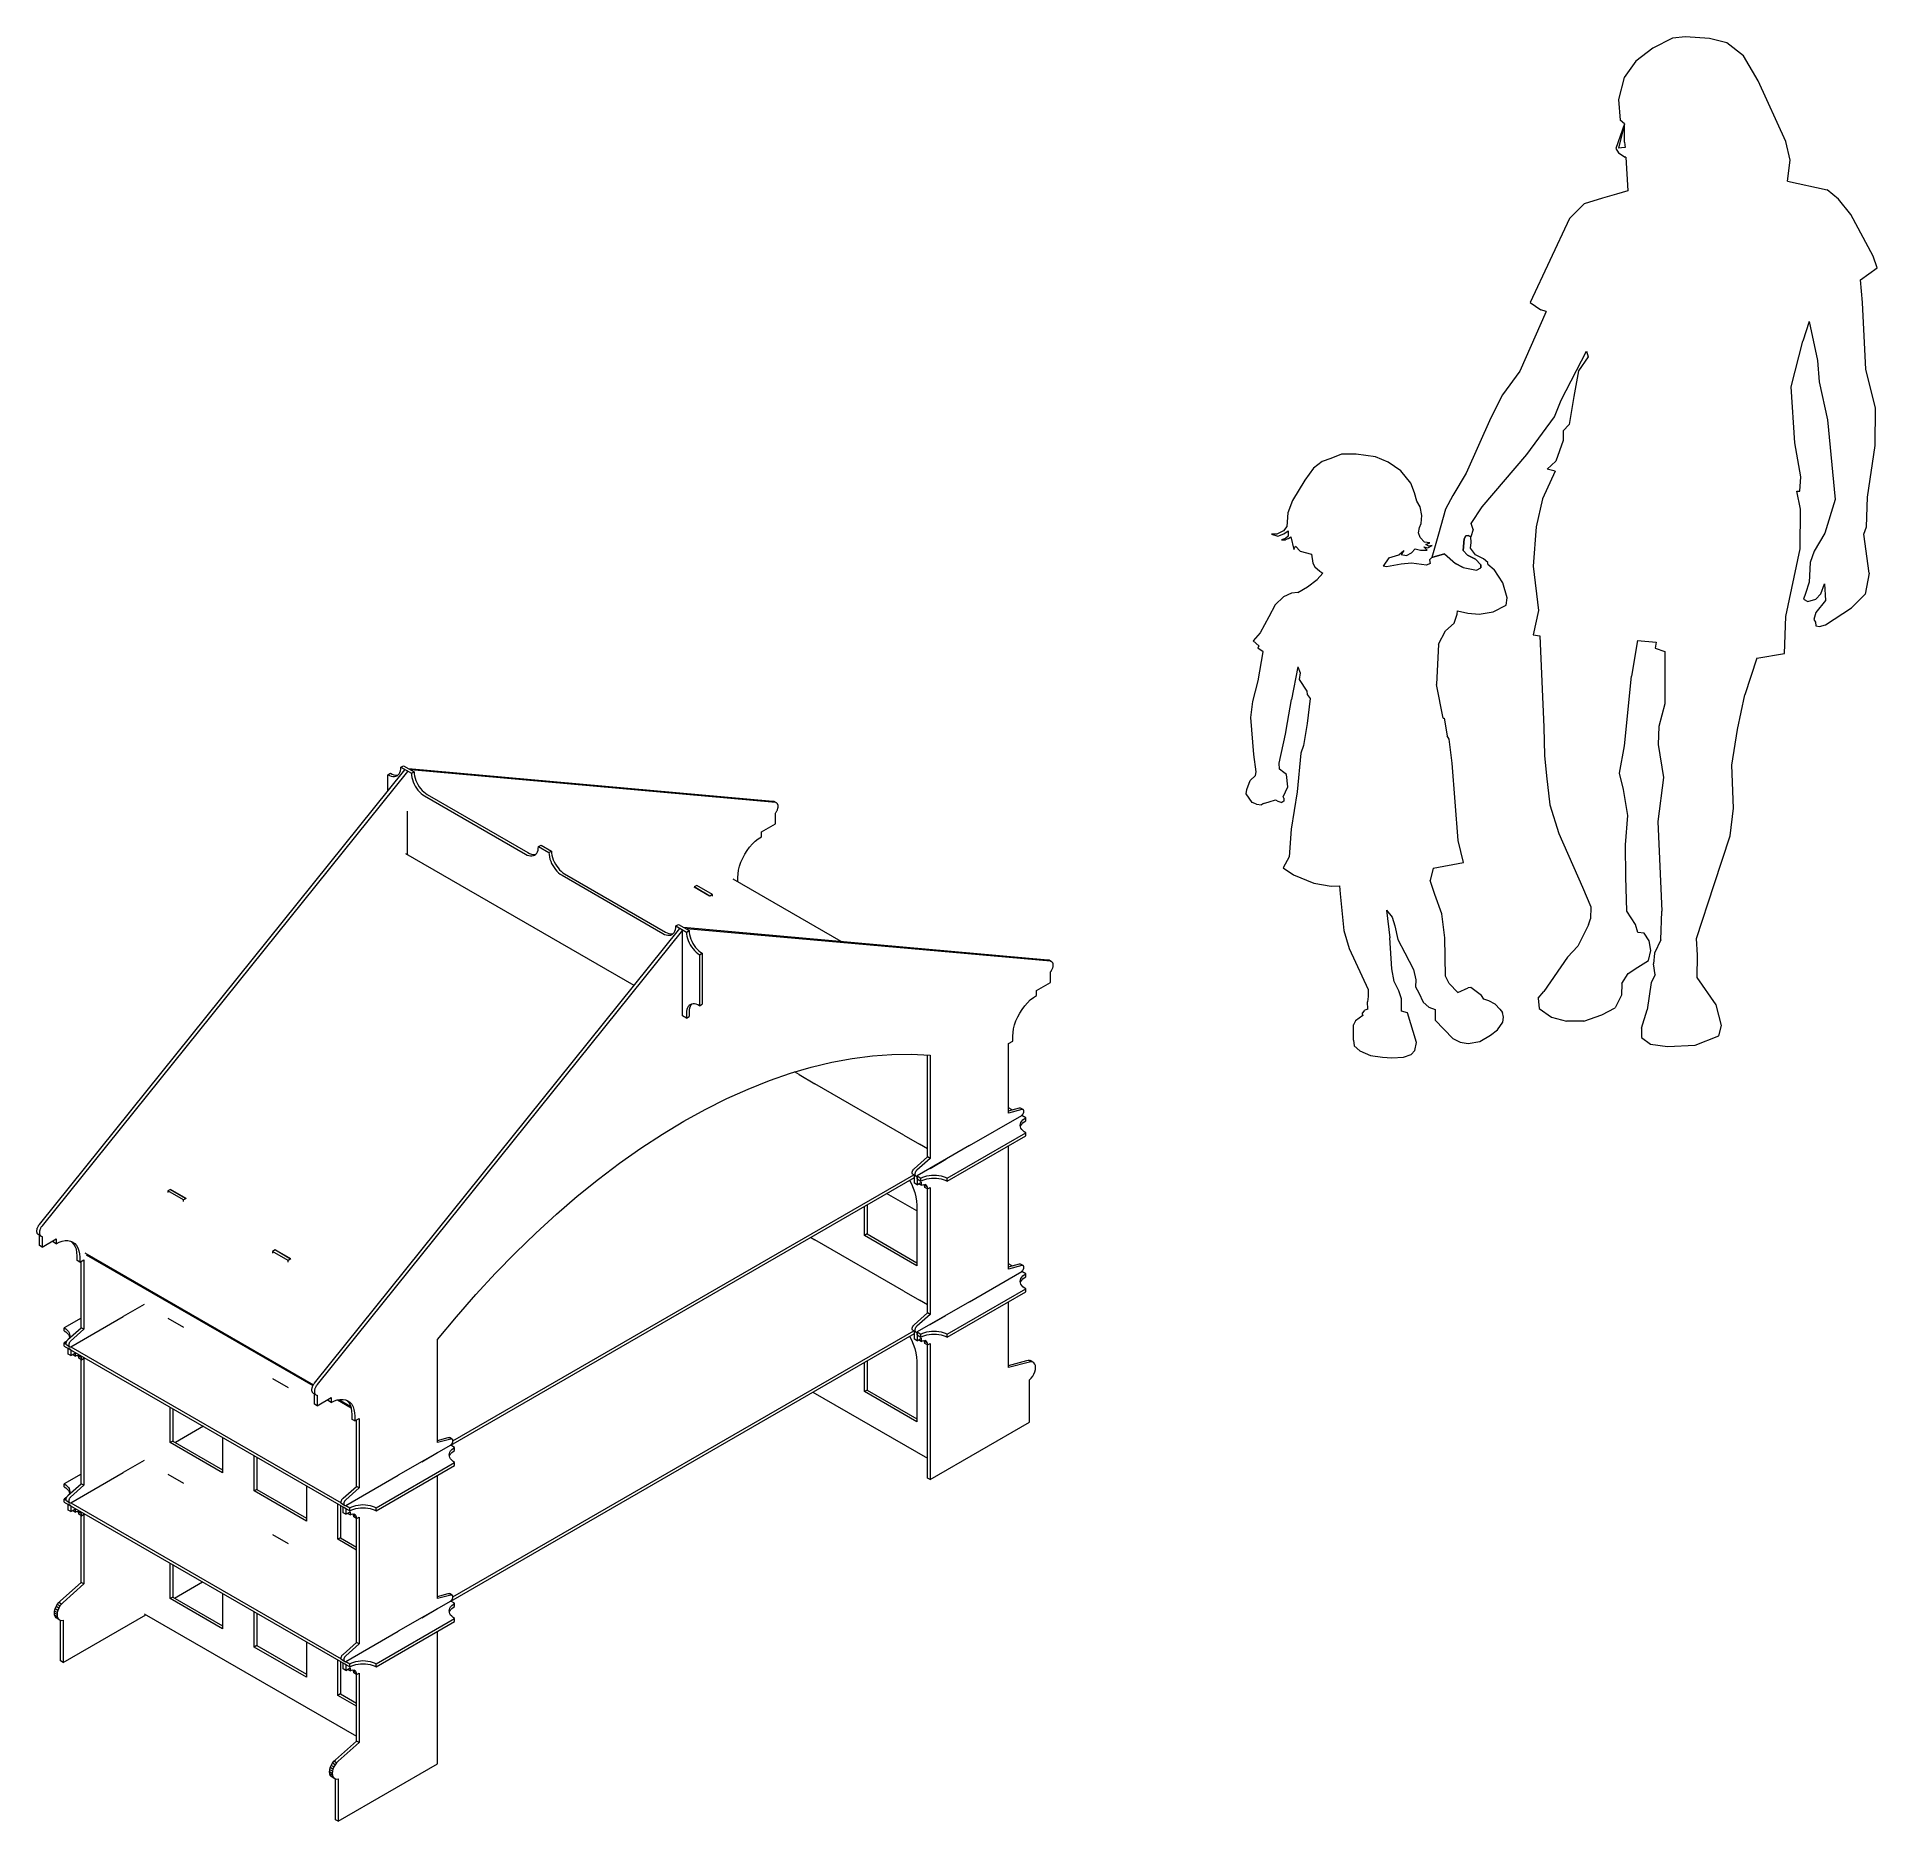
# Model space of a CAD drawing. Header units: millimetres. Extents: x -15 to 2469, y -157 to 2253.
import ezdxf

# ---------------------------------------------------------------- set-up
doc = ezdxf.new("R2010")
doc.units = ezdxf.units.MM
doc.header["$MEASUREMENT"] = 0

msp = doc.modelspace()

# ---------------------------------------------------------------- linework, layer by layer
at = {"color": 0, "linetype": 'Continuous', "lineweight": 0, "extrusion": (-2.77556e-17, 0.816497, 0.57735)}
for p, q in [((2166.1, 2237.3), (2143.1, 2219.9)), ((2192.5, 2250.7), (2166.1, 2237.3)), ((2210.3, 2252.6), (2192.5, 2250.7)), ((2242.7, 2250.5), (2210.3, 2252.6)), ((2265.7, 2244.3), (2242.7, 2250.5)), ((2288.6, 2226.9), (2265.7, 2244.3)), ((2143.1, 2219.9), (2127.4, 2197.8)), ((2308.2, 2193.1), (2288.6, 2226.9)), ((2127.4, 2197.8), (2119.7, 2168)), ((2345.5, 2111.1), (2308.2, 2193.1)), ((2119.7, 2168), (2121.9, 2140.1)), ((2127.6, 2135.1), (2121.9, 2140.1)), ((2127.6, 2135.1), (2116.3, 2102)), ((2127.6, 2135.1), (2119.6, 2102.3)), ((2128, 2110.5), (2127.6, 2135.1)), ((2116.3, 2102), (2119.9, 2095.9)), ((2127.8, 2103.3), (2119.6, 2102.3)), ((2119.9, 2095.9), (2128.7, 2090.3)), ((2128.5, 2103.2), (2127.8, 2103.3)), ((2128, 2110.5), (2128.5, 2103.2)), ((2129.4, 2090.2), (2128.7, 2090.3)), ((2129.4, 2090.2), (2132.5, 2044.8)), ((2351.4, 2086), (2345.5, 2111.1)), ((2347.9, 2057.8), (2351.4, 2086)), ((2116.9, 2040.3), (2098.2, 2034.6)), ((2132.5, 2044.8), (2116.9, 2040.3)), ((2347.9, 2057.8), (2401.2, 2045.8)), ((2416.4, 2033.2), (2401.2, 2045.8)), ((2073.3, 2027.2), (2053.4, 2007.2)), ((2098.2, 2034.6), (2073.3, 2027.2)), ((2433.4, 2012.7), (2416.4, 2033.2)), ((2463.4, 1956.5), (2433.4, 2012.7)), ((2053.4, 2007.2), (2000.4, 1893.8)), ((2446.4, 1924.5), (2468.8, 1940.8)), ((2468.8, 1940.8), (2463.4, 1956.5)), ((2449.1, 1894), (2446.4, 1924.5)), ((2000.4, 1893.8), (2014.9, 1884.2)), ((2453.6, 1803.6), (2449.1, 1894)), ((2022, 1881.9), (1986.7, 1801.2)), ((2022, 1881.9), (2014.9, 1884.2)), ((2377.2, 1868.2), (2368.4, 1841.7)), ((2377.2, 1868.2), (2388.2, 1815.4)), ((2352.7, 1779.8), (2368.4, 1841.7)), ((2042.3, 1761.8), (2076.5, 1828.2)), ((2078.9, 1820.6), (2065.6, 1801.7)), ((2076.5, 1828.2), (2078.9, 1820.6)), ((2388.2, 1815.4), (2390.3, 1786.6)), ((1986.7, 1801.2), (1962.9, 1769.2)), ((2065.6, 1801.7), (2059.3, 1766.9)), ((2466.5, 1751.5), (2453.6, 1803.6)), ((1962.9, 1769.2), (1947.3, 1738.2)), ((2059.3, 1766.9), (2053, 1729)), ((2357.7, 1704.6), (2352.7, 1779.8)), ((2390.3, 1786.6), (2401.6, 1735.6)), ((1995.9, 1688.6), (2033.1, 1739.5)), ((2033.1, 1739.5), (2042.3, 1761.8)), ((2465.9, 1700.8), (2466.5, 1751.5)), ((1947.3, 1738.2), (1914.2, 1663.4)), ((2053, 1729), (2045, 1720.4)), ((2045, 1720.4), (2045, 1707.6)), ((2401.6, 1735.6), (2412.1, 1628)), ((2045, 1707.6), (2034.9, 1679.6)), ((2365.9, 1658.3), (2357.7, 1704.6)), ((2455.9, 1631.1), (2465.9, 1700.8)), ((1708.2, 1670), (1696.2, 1654)), ((1719.6, 1679.4), (1708.2, 1670)), ((1731.6, 1683.1), (1719.6, 1679.4)), ((1745.6, 1689), (1731.6, 1683.1)), ((1765.5, 1689), (1745.6, 1689)), ((1791.7, 1685.7), (1765.5, 1689)), ((1809, 1678.4), (1791.7, 1685.7)), ((1826, 1666.6), (1809, 1678.4)), ((1839.3, 1650), (1826, 1666.6)), ((1935.7, 1618.1), (1995.9, 1688.6)), ((2034, 1666.1), (2017.1, 1628.9)), ((2034.9, 1679.6), (2023.6, 1669)), ((2034, 1666.1), (2023.6, 1669)), ((1696.2, 1654), (1679.6, 1626.6)), ((1844.5, 1636.9), (1839.3, 1650)), ((1914.2, 1663.4), (1896.2, 1633.4)), ((2364.6, 1639.3), (2365.9, 1658.3)), ((1679.6, 1626.6), (1673.4, 1610)), ((1847.3, 1625.5), (1844.5, 1636.9)), ((1852.1, 1617.9), (1847.3, 1625.5)), ((1854.2, 1606.2), (1852.1, 1617.9)), ((1886.2, 1615), (1876.7, 1581.3)), ((1896.2, 1633.4), (1886.2, 1615)), ((1920.7, 1595.7), (1935.7, 1618.1)), ((2017.1, 1628.9), (2008.6, 1591)), ((2360.2, 1639.1), (2364.6, 1639.3)), ((2365.3, 1614.8), (2360.2, 1639.1)), ((2364.8, 1561.5), (2365.3, 1614.8)), ((2412.1, 1628), (2398, 1582.5)), ((2454.5, 1590.8), (2455.9, 1631.1)), ((1671.9, 1591.6), (1667.6, 1585.4)), ((1673.4, 1610), (1671.9, 1591.6)), ((1849.6, 1583), (1850.9, 1590.2)), ((1850.9, 1590.2), (1853.4, 1595.3)), ((1853.4, 1595.3), (1854.2, 1606.2)), ((1923.4, 1587.6), (1920.7, 1595.7)), ((2008.6, 1591), (2004.4, 1537.7)), ((2450.7, 1581.3), (2454.5, 1590.8)), ((1658.6, 1581.1), (1651.3, 1580.9)), ((1651.3, 1580.9), (1659.9, 1578.5)), ((1667.6, 1585.4), (1658.6, 1581.1)), ((1659.9, 1578.5), (1667.8, 1581.6)), ((1670.4, 1575.3), (1664.7, 1573.6)), ((1664.7, 1573.6), (1670.1, 1573.6)), ((1667.8, 1581.6), (1673.9, 1585.4)), ((1674.4, 1575.3), (1670.1, 1573.6)), ((1673.7, 1578.4), (1670.4, 1575.3)), ((1673.9, 1585.4), (1673.7, 1578.4)), ((1674.4, 1575.3), (1677.5, 1577.3)), ((1677.5, 1577.3), (1681.7, 1560.6)), ((1852.1, 1576.6), (1849.6, 1583)), ((1858, 1570.3), (1852.1, 1576.6)), ((1865.2, 1569.5), (1858, 1570.3)), ((1859.6, 1567.2), (1865.2, 1569.5)), ((1863.7, 1565), (1859.6, 1567.2)), ((1862.3, 1562.8), (1868, 1565.6)), ((1868, 1565.6), (1863.7, 1565)), ((1876.7, 1581.3), (1867.8, 1549.7)), ((1909.9, 1559.1), (1911.6, 1574.6)), ((1911.6, 1574.6), (1909.9, 1559.1)), ((1911.6, 1574.6), (1913.8, 1578.8)), ((1913.8, 1578.8), (1911.6, 1574.6)), ((1913.8, 1578.8), (1916.8, 1579.4)), ((1916.8, 1579.4), (1913.8, 1578.8)), ((1916.8, 1579.4), (1920.4, 1577.6)), ((1920.4, 1577.6), (1916.8, 1579.4)), ((1919.9, 1562.3), (1920.7, 1569.7)), ((1923.4, 1587.6), (1920.4, 1577.6)), ((1920.7, 1569.7), (1920.4, 1577.6)), ((2398, 1582.5), (2383.8, 1558)), ((2458, 1528.3), (2450.7, 1581.3)), ((1681.7, 1560.6), (1683.7, 1564.7)), ((1683.7, 1564.7), (1689.9, 1558)), ((1689.9, 1558), (1705.3, 1554.1)), ((1705.3, 1554.1), (1707.2, 1542)), ((1707.2, 1542), (1709.8, 1536.8)), ((1809.6, 1549.3), (1802.1, 1537.9)), ((1826.4, 1540.7), (1806.4, 1537.2)), ((1809.6, 1549.3), (1823, 1553)), ((1823, 1553), (1829.9, 1559)), ((1829.9, 1559), (1826.2, 1553.8)), ((1826.2, 1553.8), (1833.7, 1552.2)), ((1840.2, 1542), (1826.4, 1540.7)), ((1833.7, 1552.2), (1840.3, 1555.9)), ((1860.4, 1539.3), (1840.2, 1542)), ((1840.3, 1555.9), (1845.2, 1561.2)), ((1845.2, 1561.2), (1852.6, 1559.6)), ((1852.6, 1559.6), (1861.5, 1559.3)), ((1861.5, 1559.3), (1857.1, 1564.1)), ((1857.1, 1564.1), (1862.3, 1562.8)), ((1865.4, 1541.7), (1860.4, 1539.3)), ((1867.8, 1549.7), (1864.7, 1546.4)), ((1864.7, 1546.4), (1865.4, 1541.7)), ((1867.8, 1549.7), (1884.8, 1554.7)), ((1884.8, 1554.7), (1867.8, 1549.7)), ((1884.8, 1554.7), (1899.5, 1541.3)), ((1884.8, 1554.7), (1899.5, 1541.3)), ((1899.5, 1541.3), (1910.1, 1536)), ((1910.1, 1536), (1899.5, 1541.3)), ((1916, 1552.7), (1909.9, 1559.1)), ((1909.9, 1559.1), (1916, 1552.7)), ((1926.8, 1547.4), (1916, 1552.7)), ((1916, 1552.7), (1926.8, 1547.4)), ((1926.7, 1553.3), (1919.9, 1562.3)), ((1937.4, 1547.8), (1926.7, 1553.3)), ((1934, 1539.6), (1926.8, 1547.4)), ((1934, 1539.6), (1926.8, 1547.4)), ((1943.1, 1542.7), (1937.4, 1547.8)), ((1943.5, 1540.4), (1943.1, 1542.7)), ((1943.5, 1540.4), (1951.7, 1533.2)), ((2345.4, 1469.9), (2364.8, 1561.5)), ((2378.3, 1542.9), (2376.9, 1516.4)), ((2383.8, 1558), (2378.3, 1542.9)), ((1699.9, 1509.9), (1713.2, 1519.7)), ((1709.8, 1536.8), (1716.6, 1531.1)), ((1720.7, 1528.5), (1713.2, 1519.7)), ((1716.6, 1531.1), (1720.7, 1528.5)), ((1806.4, 1537.2), (1802.1, 1537.9)), ((1910.1, 1536), (1928.1, 1532.5)), ((1910.1, 1536), (1928.1, 1532.5)), ((1928.1, 1532.5), (1933.7, 1535.5)), ((1928.1, 1532.5), (1933.7, 1535.5)), ((1933.7, 1535.5), (1934, 1539.6)), ((1934, 1539.6), (1933.7, 1535.5)), ((1963.7, 1515.6), (1951.7, 1533.2)), ((1969.3, 1495.2), (1963.7, 1515.6)), ((2004.4, 1537.7), (2011.7, 1477.9)), ((2376.9, 1516.4), (2372.1, 1500.9)), ((2458, 1528.3), (2452.5, 1500)), ((1667.6, 1496.5), (1656.1, 1485.8)), ((1678.2, 1501.5), (1667.6, 1496.5)), ((1686.7, 1502.3), (1678.2, 1501.5)), ((1686.7, 1502.3), (1699.9, 1509.9)), ((1968, 1485.2), (1969.3, 1495.2)), ((2372.1, 1500.9), (2369.5, 1493.2)), ((2369.5, 1493.2), (2375.1, 1490.3)), ((2375.1, 1490.3), (2385.8, 1493.4)), ((2385.8, 1493.4), (2392.8, 1500.5)), ((2399.1, 1491.7), (2386.2, 1475.2)), ((2392.8, 1500.5), (2397.6, 1514)), ((2397.6, 1514), (2399.1, 1491.7)), ((2434.2, 1481.6), (2452.5, 1500)), ((1647.8, 1469.5), (1636.2, 1448.1)), ((1656.1, 1485.8), (1647.8, 1469.5)), ((1897.8, 1461), (1902, 1472.9)), ((1902, 1472.9), (1902.5, 1477.6)), ((1902.5, 1477.6), (1916.5, 1474.4)), ((1916.5, 1474.4), (1931.7, 1473.2)), ((1931.7, 1473.2), (1950.4, 1476.3)), ((1950.4, 1476.3), (1968, 1485.2)), ((2011.7, 1477.9), (2004.4, 1445.4)), ((2343.9, 1420.1), (2345.4, 1469.9)), ((2386.2, 1475.2), (2383.2, 1465.7)), ((2383.2, 1465.7), (2385.4, 1462.2)), ((2399.1, 1458.9), (2434.2, 1481.6)), ((1636.2, 1448.1), (1626.6, 1437.2)), ((1876.7, 1432.4), (1886.1, 1450.6)), ((1886.1, 1450.6), (1897.8, 1461)), ((2004.4, 1445.4), (2013.6, 1444)), ((2013.6, 1444), (2018.7, 1320.6)), ((2385.4, 1462.2), (2385.8, 1457.3)), ((2385.8, 1457.3), (2391, 1456.5)), ((2391, 1456.5), (2399.1, 1458.9)), ((1626.6, 1437.2), (1634.1, 1430.5)), ((1634.1, 1430.5), (1633, 1427.2)), ((1640.1, 1422.4), (1633, 1427.2)), ((1633.3, 1383.2), (1640.1, 1422.4)), ((1876.7, 1432.4), (1874.2, 1378.2)), ((2145.1, 1437.4), (2137.2, 1389.5)), ((2145.1, 1437.4), (2170.7, 1435.3)), ((2170.7, 1435.3), (2169.3, 1427.4)), ((2169.3, 1427.4), (2182.2, 1422.6)), ((2182.2, 1422.6), (2182.3, 1351.9)), ((2306.6, 1413.9), (2343.9, 1420.1)), ((1687.1, 1401.9), (1678.3, 1358)), ((1687.1, 1401.9), (1689.9, 1393.9)), ((1689.9, 1393.9), (1688.9, 1384.8)), ((2306.6, 1413.9), (2290, 1364.1)), ((1626, 1355.2), (1633.3, 1383.2)), ((1688.9, 1384.8), (1699.2, 1369.3)), ((1699.2, 1369.3), (1699.4, 1364.6)), ((1883.1, 1332.8), (1874.2, 1378.2)), ((2127.8, 1295.4), (2137.2, 1389.5)), ((1623.4, 1333.7), (1626, 1355.2)), ((1673.1, 1326.9), (1678.3, 1358)), ((1699.4, 1364.6), (1703.6, 1359.3)), ((1703.6, 1359.3), (1699.4, 1325.6)), ((2182.3, 1351.9), (2173.9, 1321.4)), ((2280.4, 1317.3), (2290, 1364.1)), ((1627.3, 1283.8), (1623.4, 1333.7)), ((1670.4, 1311.1), (1673.1, 1326.9)), ((1699.4, 1325.6), (1694.5, 1295.6)), ((1883.1, 1332.8), (1884.3, 1332.8)), ((1884.3, 1332.8), (1888.6, 1308.6)), ((2018.7, 1320.6), (2019.9, 1282.2)), ((2173.9, 1321.4), (2173.2, 1297)), ((2272.5, 1269.2), (2280.4, 1317.3)), ((1661.9, 1272), (1670.4, 1311.1)), ((1694.5, 1295.6), (1690.8, 1285.5)), ((1891.2, 1304.1), (1888.6, 1308.6)), ((1895.4, 1271.8), (1891.2, 1304.1)), ((2121, 1258.5), (2127.8, 1295.4)), ((2173.2, 1297), (2180.2, 1252.6)), ((476.4, 1266.4), (479.9, 1268.5)), ((479.9, 1268.5), (494, 1260.3)), ((1630.7, 1260), (1627.3, 1283.8)), ((1662.1, 1264), (1661.9, 1272)), ((1690.8, 1285.5), (1685.8, 1233.2)), ((1903.4, 1167.3), (1895.4, 1271.8)), ((2019.9, 1282.2), (2022.7, 1254.8)), ((2275, 1211.3), (2272.5, 1269.2)), ((-11.6, 649.2), (481.7, 1262.8)), ((485.2, 1260.7), (-8, 647.2)), ((458.7, 1256.2), (462.2, 1258.3)), ((458.7, 1256.2), (461, 1255.1)), ((458.7, 1234.2), (458.7, 1256.2)), ((461, 1255.1), (463.2, 1254.3)), ((462.2, 1258.3), (464.5, 1257.1)), ((463.2, 1254.3), (465.4, 1253.9)), ((464.5, 1257.1), (466.8, 1256.3)), ((465.4, 1253.9), (467.5, 1253.9)), ((466.8, 1256.3), (469, 1255.9)), ((467.5, 1253.9), (469.4, 1254.2)), ((469, 1255.9), (471, 1255.9)), ((469.4, 1254.2), (471.2, 1255)), ((471, 1255.9), (472.8, 1256.2)), ((471.2, 1255), (472.7, 1256.1)), ((472.7, 1256.1), (474, 1257.6)), ((474, 1257.6), (475, 1259.4)), ((475, 1259.4), (475.7, 1261.5)), ((475.7, 1261.5), (476.2, 1263.9)), ((476.2, 1263.9), (476.4, 1266.4)), ((476.4, 1266.4), (490.5, 1258.3)), ((486.4, 1264.7), (978.4, 1220.8)), ((981.9, 1218.7), (489.9, 1262.7)), ((490.5, 1258.3), (494, 1260.3)), ((490.5, 1258.3), (490.6, 1255.5)), ((490.6, 1255.5), (491.1, 1252.6)), ((491.1, 1252.6), (491.8, 1249.7)), ((491.8, 1249.7), (492.9, 1246.7)), ((492.9, 1246.7), (494.1, 1243.7)), ((494, 1260.3), (494.2, 1257.6)), ((494.1, 1243.7), (495.7, 1240.8)), ((494.2, 1257.6), (494.6, 1254.7)), ((494.6, 1254.7), (495.4, 1251.7)), ((495.4, 1251.7), (496.4, 1248.7)), ((496.4, 1248.7), (497.7, 1245.8)), ((497.7, 1245.8), (499.2, 1242.9)), ((499.2, 1242.9), (500.9, 1240.1)), ((1618, 1236.4), (1622.7, 1248.3)), ((1629.9, 1255.3), (1622.7, 1248.3)), ((1629.9, 1255.3), (1630.7, 1260)), ((1667.8, 1259.5), (1662.1, 1264)), ((1671.5, 1256.8), (1667.8, 1259.5)), ((1673.6, 1240.1), (1671.5, 1256.8)), ((2022.7, 1254.8), (2027.2, 1215.7)), ((2126.4, 1236.2), (2121, 1258.5)), ((2180.2, 1252.6), (2172.6, 1193.2)), ((495.7, 1240.8), (497.4, 1238.1)), ((497.4, 1238.1), (499.3, 1235.5)), ((499.3, 1235.5), (501.4, 1233.1)), ((500.9, 1240.1), (502.9, 1237.5)), ((501.4, 1233.1), (503.6, 1231)), ((502.9, 1237.5), (504.9, 1235.2)), ((503.6, 1231), (505.9, 1229.2)), ((504.9, 1235.2), (507.1, 1233)), ((505.9, 1229.2), (508.2, 1227.7)), ((507.1, 1233), (509.4, 1231.2)), ((508.2, 1227.7), (644.3, 1149.1)), ((509.4, 1231.2), (511.7, 1229.7)), ((511.7, 1229.7), (647.8, 1151.1)), ((978.4, 1220.8), (978.9, 1220.7)), ((978.9, 1220.7), (979.4, 1220.5)), ((979.4, 1220.5), (979.9, 1220.3)), ((983.4, 1218.3), (979.9, 1220.3)), ((982.5, 1218.6), (981.9, 1218.7)), ((982.9, 1218.5), (982.5, 1218.6)), ((983.4, 1218.3), (982.9, 1218.5)), ((983.8, 1218), (983.4, 1218.3)), ((984.2, 1217.6), (983.8, 1218)), ((984.5, 1217.2), (984.2, 1217.6)), ((984.8, 1216.7), (984.5, 1217.2)), ((1617.3, 1230.6), (1618, 1236.4)), ((1625.1, 1218.9), (1617.3, 1230.6)), ((1631.1, 1216.5), (1625.1, 1218.9)), ((1640.7, 1217.3), (1638, 1215.8)), ((1640.7, 1217.3), (1648.3, 1219.5)), ((1648.3, 1219.5), (1656.6, 1222.4)), ((1656.6, 1222.4), (1660, 1220.6)), ((1660, 1220.6), (1665.2, 1218.8)), ((1667.8, 1220.7), (1665.2, 1218.8)), ((1667.2, 1226.3), (1673.6, 1240.1)), ((1668, 1224.7), (1667.2, 1226.3)), ((1668, 1224.7), (1667.8, 1220.7)), ((1685.8, 1233.2), (1678, 1183)), ((2132.3, 1201.3), (2126.4, 1236.2)), ((485.2, 1148.3), (485.2, 1207.1)), ((981.9, 1204.4), (982.5, 1205.1)), ((981.9, 1190.2), (981.9, 1204.4)), ((982.5, 1205.1), (982.9, 1205.9)), ((982.9, 1205.9), (983.4, 1206.6)), ((983.4, 1206.6), (983.8, 1207.4)), ((983.8, 1207.4), (984.2, 1208.2)), ((984.2, 1208.2), (984.5, 1209)), ((984.5, 1209), (984.8, 1209.8)), ((985, 1216.2), (984.8, 1216.7)), ((984.8, 1209.8), (985, 1210.6)), ((985.2, 1215.6), (985, 1216.2)), ((985, 1210.6), (985.2, 1211.4)), ((985.4, 1215), (985.2, 1215.6)), ((985.2, 1211.4), (985.4, 1212.1)), ((985.4, 1214.3), (985.4, 1215)), ((985.5, 1213.6), (985.4, 1214.3)), ((985.4, 1212.9), (985.5, 1213.6)), ((985.4, 1212.1), (985.4, 1212.9)), ((1631.1, 1216.5), (1638, 1215.8)), ((2027.2, 1215.7), (2039.2, 1176.8)), ((2129.1, 1161.8), (2132.3, 1201.3)), ((2172.6, 1193.2), (2178.2, 1072.3)), ((2270.5, 1173.8), (2275, 1211.3)), ((954.6, 1166.6), (958.7, 1169.9)), ((958.7, 1169.9), (962.8, 1172.6)), ((962.8, 1179.1), (981.9, 1190.2)), ((962.8, 1172.6), (962.8, 1179.1)), ((1678, 1183), (1675.4, 1145.4)), ((2039.2, 1176.8), (2071.2, 1104.7)), ((2248.6, 1108.2), (2270.5, 1173.8)), ((791.1, 971.6), (482.9, 1149.6)), ((644.3, 1149.1), (646.6, 1147.9)), ((646.6, 1147.9), (648.9, 1147.1)), ((647.8, 1151.1), (650.1, 1149.9)), ((648.9, 1147.1), (651.1, 1146.7)), ((650.1, 1149.9), (652.4, 1149.2)), ((651.1, 1146.7), (653.1, 1146.7)), ((652.4, 1149.2), (654.6, 1148.8)), ((653.1, 1146.7), (655.1, 1147.1)), ((654.6, 1148.8), (656.7, 1148.7)), ((655.1, 1147.1), (656.8, 1147.8)), ((656.7, 1148.7), (658.4, 1149.1)), ((656.8, 1147.8), (658.3, 1149)), ((658.3, 1149), (659.6, 1150.4)), ((659.6, 1150.4), (660.6, 1152.2)), ((660.6, 1152.2), (661.4, 1154.3)), ((661.4, 1154.3), (661.8, 1156.7)), ((661.8, 1156.7), (662, 1159.3)), ((662, 1159.3), (665.5, 1161.3)), ((662, 1159.3), (676.1, 1151.1)), ((665.5, 1161.3), (679.6, 1153.1)), ((676.1, 1151.1), (679.6, 1153.1)), ((676.1, 1151.1), (676.3, 1148.4)), ((676.3, 1148.4), (676.7, 1145.5)), ((676.7, 1145.5), (677.5, 1142.5)), ((679.6, 1153.1), (679.8, 1150.4)), ((679.8, 1150.4), (680.2, 1147.5)), ((680.2, 1147.5), (681, 1144.6)), ((681, 1144.6), (682, 1141.6)), ((935.3, 1138.3), (937.6, 1143.7)), ((937.6, 1143.7), (940.3, 1148.9)), ((940.3, 1148.9), (943.5, 1153.8)), ((943.5, 1153.8), (946.9, 1158.5)), ((946.9, 1158.5), (950.7, 1162.8)), ((950.7, 1162.8), (954.6, 1166.6)), ((1675.4, 1145.4), (1666.9, 1130.7)), ((1910.4, 1138), (1903.4, 1167.3)), ((2129.5, 1118.5), (2129.1, 1161.8)), ((677.5, 1142.5), (678.5, 1139.5)), ((678.5, 1139.5), (679.8, 1136.6)), ((679.8, 1136.6), (681.3, 1133.7)), ((681.3, 1133.7), (683, 1130.9)), ((682, 1141.6), (683.3, 1138.6)), ((683, 1130.9), (684.9, 1128.3)), ((683.3, 1138.6), (684.8, 1135.7)), ((684.8, 1135.7), (686.6, 1133)), ((684.9, 1128.3), (687, 1125.9)), ((686.6, 1133), (688.5, 1130.4)), ((687, 1125.9), (689.2, 1123.8)), ((688.5, 1130.4), (690.6, 1128)), ((689.2, 1123.8), (691.5, 1122)), ((690.6, 1128), (692.7, 1125.9)), ((691.5, 1122), (693.8, 1120.5)), ((692.7, 1125.9), (695, 1124)), ((693.8, 1120.5), (829.9, 1041.9)), ((695, 1124), (697.3, 1122.5)), ((697.3, 1122.5), (833.4, 1043.9)), ((931, 1117.6), (931.3, 1122.4)), ((931.3, 1122.4), (932.1, 1127.6)), ((932.1, 1127.6), (933.4, 1132.9)), ((933.4, 1132.9), (935.3, 1138.3)), ((1666.9, 1130.7), (1681, 1121.3)), ((1681, 1121.3), (1708.7, 1109.7)), ((1869.4, 1130.3), (1865.7, 1113.6)), ((1869.4, 1130.3), (1910.4, 1138)), ((2131.1, 1072.2), (2129.5, 1118.5)), ((875.9, 1106.8), (872.3, 1104.8)), ((872.3, 1104.8), (892.9, 1092.9)), ((893.5, 1092.5), (872.3, 1104.8)), ((897.1, 1094.6), (875.9, 1106.8)), ((897.1, 1094.6), (893.5, 1092.5)), ((897.1, 1092.2), (897.1, 1094.6)), ((924.2, 1115.7), (1070.2, 1031.4)), ((931, 1111.7), (931, 1117.6)), ((1708.7, 1109.7), (1732, 1105.8)), ((1732, 1105.8), (1743.2, 1106.4)), ((1743.2, 1106.4), (1744.2, 1095.6)), ((1744.2, 1095.6), (1748.9, 1046)), ((1871.6, 1094.8), (1865.7, 1113.6)), ((1881.3, 1068.3), (1871.6, 1094.8)), ((2071.2, 1104.7), (2082.2, 1077.8)), ((2224.9, 1035.4), (2248.6, 1108.2)), ((1806.4, 1073.5), (1811.2, 1036)), ((1806.4, 1073.5), (1814, 1063.9)), ((1885.1, 1036), (1881.3, 1068.3)), ((2082.2, 1077.8), (2081.8, 1061.6)), ((2142.7, 1054), (2131.1, 1072.2)), ((2176.9, 1033.6), (2178.2, 1072.3)), ((359.7, 434.9), (852.9, 1048.5)), ((856.4, 1046.4), (363.2, 432.9)), ((833.4, 1043.9), (835.7, 1042.8)), ((843.9, 1041.8), (845.2, 1043.3)), ((845.2, 1043.3), (846.2, 1045.1)), ((846.2, 1045.1), (847, 1047.2)), ((847, 1047.2), (847.4, 1049.5)), ((847.4, 1049.5), (847.6, 1052.1)), ((847.6, 1052.1), (851.1, 1054.1)), ((847.6, 1052.1), (861.7, 1043.9)), ((851.1, 1054.1), (865.3, 1046)), ((856.4, 1046.4), (852.9, 1048.5)), ((856.4, 992.8), (856.4, 1046.4)), ((857.6, 1050.4), (1349.6, 1006.4)), ((1353.2, 1004.4), (861.2, 1048.3)), ((861.7, 1043.9), (865.3, 1046)), ((861.7, 1043.9), (861.9, 1041.2)), ((865.3, 1046), (865.4, 1043.2)), ((1748.9, 1046), (1756.2, 1021.8)), ((1814, 1063.9), (1817.8, 1052.2)), ((1817.8, 1052.2), (1821.9, 1033.9)), ((2079.2, 1053.8), (2064.9, 1024.7)), ((2079.2, 1053.8), (2081.8, 1061.6)), ((2145.9, 1043.5), (2142.7, 1054)), ((2154.1, 1042.5), (2145.9, 1043.5)), ((829.9, 1041.9), (832.2, 1040.7)), ((832.2, 1040.7), (834.5, 1040)), ((834.5, 1040), (836.7, 1039.5)), ((835.7, 1042.8), (838, 1042)), ((836.7, 1039.5), (838.7, 1039.5)), ((838, 1042), (840.2, 1041.6)), ((838.7, 1039.5), (840.7, 1039.9)), ((840.2, 1041.6), (842.3, 1041.6)), ((840.7, 1039.9), (842.4, 1040.7)), ((842.3, 1041.6), (844, 1041.9)), ((842.4, 1040.7), (843.9, 1041.8)), ((861.9, 1041.2), (862.3, 1038.3)), ((862.3, 1038.3), (863.1, 1035.4)), ((863.1, 1035.4), (864.1, 1032.4)), ((864.1, 1032.4), (865.4, 1029.4)), ((865.4, 1043.2), (865.9, 1040.4)), ((865.4, 1029.4), (866.9, 1026.5)), ((865.9, 1040.4), (866.6, 1037.4)), ((866.6, 1037.4), (867.6, 1034.4)), ((866.9, 1026.5), (868.6, 1023.8)), ((867.6, 1034.4), (868.9, 1031.4)), ((868.6, 1023.8), (870.6, 1021.2)), ((868.9, 1031.4), (870.4, 1028.6)), ((870.4, 1028.6), (872.2, 1025.8)), ((870.6, 1021.2), (872.6, 1018.8)), ((872.2, 1025.8), (874.1, 1023.2)), ((872.6, 1018.8), (874.8, 1016.7)), ((874.1, 1023.2), (876.2, 1020.8)), ((876.2, 1020.8), (878.4, 1018.7)), ((878.4, 1018.7), (880.6, 1016.9)), ((1756.2, 1021.8), (1781.8, 966.4)), ((1813.9, 994.3), (1811.2, 1036)), ((1821.9, 1033.9), (1831.2, 1016)), ((1886, 984.4), (1885.1, 1036)), ((2064.9, 1024.7), (2050.8, 1010.2)), ((2161.1, 1031.9), (2154.1, 1042.5)), ((2160, 1005.6), (2163.5, 1019.1)), ((2163.5, 1019.1), (2161.1, 1031.9)), ((2176.9, 1033.6), (2168.3, 1015.2)), ((2226.5, 1012.7), (2224.9, 1035.4)), ((874.8, 1016.7), (877.1, 1014.8)), ((877.1, 1014.8), (879.4, 1013.3)), ((879.4, 1013.3), (882.9, 1015.4)), ((879.4, 1013.3), (879.4, 944.5)), ((880.6, 1016.9), (882.9, 1015.4)), ((882.9, 1015.4), (882.9, 946.6)), ((1349.6, 1006.4), (1350.2, 1006.4)), ((1350.2, 1006.4), (1350.6, 1006.2)), ((1350.6, 1006.2), (1351.1, 1006)), ((1354.6, 1003.9), (1351.1, 1006)), ((1353.7, 1004.3), (1353.2, 1004.4)), ((1354.2, 1004.2), (1353.7, 1004.3)), ((1354.6, 1003.9), (1354.2, 1004.2)), ((1355, 1003.6), (1354.6, 1003.9)), ((1355.4, 1003.3), (1355, 1003.6)), ((1355, 993.1), (1355.4, 993.8)), ((1355.8, 1002.9), (1355.4, 1003.3)), ((1355.4, 993.8), (1355.8, 994.6)), ((1356, 1002.4), (1355.8, 1002.9)), ((1355.8, 994.6), (1356, 995.4)), ((1356.3, 1001.9), (1356, 1002.4)), ((1356, 995.4), (1356.3, 996.2)), ((1356.5, 1001.3), (1356.3, 1001.9)), ((1356.3, 996.2), (1356.5, 997)), ((1356.6, 1000.7), (1356.5, 1001.3)), ((1356.5, 997), (1356.6, 997.8)), ((1356.7, 1000), (1356.6, 1000.7)), ((1356.6, 997.8), (1356.7, 998.6)), ((1356.7, 999.3), (1356.7, 1000)), ((1356.7, 998.6), (1356.7, 999.3)), ((1817, 977.2), (1813.9, 994.3)), ((1831.2, 1016), (1842.8, 993.2)), ((2050.8, 1010.2), (2018.7, 963.7)), ((2132.9, 987.8), (2145.9, 996.5)), ((2145.9, 996.5), (2160, 1005.6)), ((2168.3, 1015.2), (2167.1, 1001.1)), ((2169.1, 986.1), (2167.1, 1001.1)), ((2226, 982.6), (2226.5, 1012.7)), ((856.4, 930.9), (856.4, 992.8)), ((1334.1, 964.8), (1353.2, 975.8)), ((1353.2, 990.1), (1353.7, 990.8)), ((1353.2, 975.8), (1353.2, 990.1)), ((1353.7, 990.8), (1354.2, 991.5)), ((1354.2, 991.5), (1354.6, 992.3)), ((1354.6, 992.3), (1355, 993.1)), ((1823.4, 964.4), (1817, 977.2)), ((1842.8, 993.2), (1846.3, 979.4)), ((1846.3, 979.4), (1845.6, 970.1)), ((1845.6, 970.1), (1850.1, 961.8)), ((1891, 974.5), (1886, 984.4)), ((1903, 962.3), (1891, 974.5)), ((1903, 962.3), (1916.6, 968.8)), ((1920.2, 969), (1916.6, 968.8)), ((1934.6, 958.1), (1920.2, 969)), ((2124.2, 974.6), (2123.6, 958.7)), ((2124.2, 974.6), (2132.9, 987.8)), ((2163.7, 975.9), (2158.2, 939.1)), ((2169.1, 986.1), (2163.7, 975.9)), ((2251.6, 945.8), (2226, 982.6)), ((865.4, 944.7), (864.1, 943.2)), ((866.9, 945.8), (865.4, 944.7)), ((867.6, 945.2), (866.6, 943.4)), ((868.6, 946.5), (866.9, 945.8)), ((868.8, 946.6), (867.6, 945.2)), ((870.6, 946.9), (868.6, 946.5)), ((872.6, 946.9), (870.6, 946.9)), ((874.8, 946.5), (872.6, 946.9)), ((877.1, 945.7), (874.8, 946.5)), ((879.4, 944.5), (877.1, 945.7)), ((879.4, 944.5), (882.9, 946.6)), ((1314.7, 939.5), (1318.2, 944.2)), ((1318.2, 944.2), (1321.9, 948.4)), ((1321.9, 948.4), (1325.8, 952.3)), ((1325.8, 952.3), (1329.9, 955.6)), ((1329.9, 955.6), (1334.1, 958.3)), ((1334.1, 958.3), (1334.1, 964.8)), ((1781.6, 956.7), (1780.7, 949.6)), ((1781.3, 939.9), (1780.7, 949.6)), ((1781.8, 966.4), (1781.6, 956.7)), ((1826.6, 953.9), (1823.4, 964.4)), ((1826.9, 937.3), (1826.6, 953.9)), ((1850.1, 961.8), (1856, 949.2)), ((1856, 949.2), (1863.5, 942.6)), ((1938.1, 953.4), (1934.6, 958.1)), ((1944.5, 950.9), (1938.1, 953.4)), ((1953.3, 946.4), (1944.5, 950.9)), ((1959.7, 940), (1953.3, 946.4)), ((2011.2, 954.5), (2018.7, 963.7)), ((2011.2, 954.5), (2012.8, 940.5)), ((2123.6, 958.7), (2115.4, 941.8)), ((2258.6, 917.7), (2251.6, 945.8)), ((861.7, 927.8), (856.4, 930.9)), ((861.9, 936.9), (861.7, 934.3)), ((861.7, 934.3), (861.7, 927.8)), ((861.7, 927.8), (865.3, 929.8)), ((862.3, 939.3), (861.9, 936.9)), ((863.1, 941.4), (862.3, 939.3)), ((864.1, 943.2), (863.1, 941.4)), ((865.4, 939), (865.3, 936.4)), ((865.3, 936.4), (865.3, 929.8)), ((865.9, 941.3), (865.4, 939)), ((866.6, 943.4), (865.9, 941.3)), ((1304.7, 918.6), (1306.5, 924)), ((1306.5, 924), (1308.8, 929.3)), ((1308.8, 929.3), (1311.6, 934.5)), ((1311.6, 934.5), (1314.7, 939.5)), ((1764.9, 924), (1761.9, 918.6)), ((1774.6, 931.1), (1764.9, 924)), ((1773.5, 933.3), (1777.4, 938.5)), ((1773.5, 933.3), (1774.6, 931.1)), ((1781.3, 939.9), (1777.4, 938.5)), ((1834.7, 935), (1826.9, 937.3)), ((1847.2, 894.9), (1834.7, 935)), ((1863.5, 942.6), (1872.1, 939.3)), ((1872.1, 939.3), (1872.4, 924.9)), ((1872.4, 924.9), (1895.9, 900)), ((1956.3, 912.1), (1963.4, 922.1)), ((1959.7, 940), (1963, 935.3)), ((1964.4, 929), (1963, 935.3)), ((1963.4, 922.1), (1964.4, 929)), ((2012.8, 940.5), (2029.3, 929.2)), ((2029.3, 929.2), (2049.6, 923.8)), ((2072.7, 923.5), (2049.6, 923.8)), ((2072.7, 923.5), (2097.3, 932)), ((2097.3, 932), (2115.4, 941.8)), ((2150.6, 914.1), (2158.2, 939.1)), ((1296.6, 893.4), (1302.3, 896.7)), ((1302.3, 903.2), (1302.5, 908.1)), ((1302.3, 896.7), (1302.3, 903.2)), ((1302.5, 908.1), (1303.3, 913.3)), ((1303.3, 913.3), (1304.7, 918.6)), ((1762.2, 898.1), (1761.9, 918.6)), ((1762.2, 898.1), (1763.1, 890.5)), ((1844.9, 884.1), (1847.2, 894.9)), ((1896.1, 900.4), (1895.9, 900)), ((1896.1, 900.4), (1905.9, 895.3)), ((1905.9, 895.3), (1917, 893.6)), ((1917, 893.6), (1932.4, 896.3)), ((1932.4, 896.3), (1946.8, 904.6)), ((1946.8, 904.6), (1956.3, 912.1)), ((2150.6, 914.1), (2150.6, 901.4)), ((2150.6, 901.4), (2162.8, 892.6)), ((2223.3, 891), (2255.2, 903.9)), ((2255.2, 903.9), (2258.6, 917.7)), ((1058.1, 868.3), (1085.5, 873.4)), ((1085.5, 873.4), (1112.6, 876.9)), ((1112.6, 876.9), (1139.1, 878.7)), ((1139.1, 878.7), (1165.1, 878.9)), ((1165.1, 878.9), (1190.5, 877.5)), ((1187, 740.4), (1187, 877.7)), ((1190.5, 877.5), (1190.5, 738.3)), ((1296.6, 799.5), (1296.6, 893.4)), ((1763.1, 890.5), (1770.7, 883.6)), ((1770.7, 883.6), (1784.9, 877.3)), ((1784.9, 877.3), (1801.2, 875.2)), ((1801.2, 875.2), (1813.8, 874)), ((1813.8, 874), (1829.6, 874.9)), ((1829.6, 874.9), (1839.7, 878.6)), ((1839.7, 878.6), (1844.9, 884.1)), ((2162.8, 892.6), (2185.6, 889.3)), ((2185.6, 889.3), (2223.3, 891)), ((973.6, 843.4), (1002.1, 853.3)), ((1002.1, 853.3), (1030.2, 861.6)), ((1013.8, 851.4), (1007.6, 855)), ((1013.8, 851.4), (1035, 839.1)), ((1030.2, 861.6), (1058.1, 868.3)), ((916.1, 819), (944.9, 832)), ((944.9, 832), (973.6, 843.4)), ((1155.2, 769.7), (1035, 839.1)), ((858.2, 788.5), (887.2, 804.5)), ((887.2, 804.5), (916.1, 819)), ((1243.6, 755.5), (1314.3, 796.3)), ((1301.3, 803.8), (1296.6, 806.5)), ((1296.6, 802.5), (1311.1, 806.4)), ((1314.6, 804.4), (1296.6, 799.5)), ((1311.1, 806.4), (1311.8, 806.5)), ((1311.8, 806.5), (1312.2, 806.4)), ((1312.2, 806.4), (1312.5, 806.3)), ((1316, 804.3), (1312.5, 806.3)), ((1314.3, 796.3), (1314.6, 796.6)), ((1319.6, 793.2), (1314.3, 796.3)), ((1315.4, 804.5), (1314.6, 804.4)), ((1314.6, 796.6), (1315, 797)), ((1315, 797), (1315.4, 797.4)), ((1315.7, 804.4), (1315.4, 804.5)), ((1315.4, 797.4), (1315.7, 797.8)), ((1316, 804.3), (1315.7, 804.4)), ((1315.7, 797.8), (1316, 798.3)), ((1316.3, 804.1), (1316, 804.3)), ((1316, 798.3), (1316.3, 798.8)), ((1316.6, 803.9), (1316.3, 804.1)), ((1316.3, 798.8), (1316.6, 799.4)), ((1316.8, 803.6), (1316.6, 803.9)), ((1316.6, 799.4), (1316.8, 799.9)), ((1316.9, 803.2), (1316.8, 803.6)), ((1316.8, 799.9), (1316.9, 800.4)), ((1317, 802.8), (1316.9, 803.2)), ((1316.9, 800.4), (1317, 800.9)), ((1317.1, 802.4), (1317, 802.8)), ((1317, 800.9), (1317.1, 801.5)), ((1317.1, 801.9), (1317.1, 802.4)), ((1317.1, 801.5), (1317.1, 801.9)), ((800.3, 752.1), (829.2, 771)), ((829.2, 771), (858.2, 788.5)), ((1213.5, 711.6), (1319.6, 772.8)), ((1312.3, 783), (1312.5, 784.9)), ((1312.5, 781.1), (1312.3, 783)), ((1312.5, 784.9), (1313.1, 786.7)), ((1312.5, 781), (1313.1, 782.7)), ((1313.1, 779.3), (1312.5, 781.1)), ((1313.1, 786.7), (1314.2, 788.5)), ((1313.1, 782.7), (1314.2, 784.5)), ((1314.2, 777.5), (1313.1, 779.3)), ((1314.1, 784.3), (1314.3, 784.4)), ((1314.2, 788.5), (1315.6, 790.2)), ((1314.2, 784.5), (1315.6, 786.1)), ((1315.6, 775.8), (1314.2, 777.5)), ((1314.3, 784.4), (1314.3, 784.6)), ((1315.6, 790.2), (1317.4, 791.8)), ((1315.6, 786.1), (1317.4, 787.7)), ((1317.4, 774.2), (1315.6, 775.8)), ((1317.4, 791.8), (1319.6, 793.2)), ((1317.4, 787.7), (1319.6, 789.1)), ((1319.6, 772.8), (1317.4, 774.2)), ((1319.6, 789.1), (1319.6, 793.2)), ((1319.6, 768.7), (1319.6, 772.8)), ((771.4, 731.8), (800.3, 752.1)), ((1155.2, 769.7), (1176.4, 757.5)), ((1243.6, 755.5), (1172.9, 714.6)), ((1187, 751.4), (1176.4, 757.5)), ((1213.5, 707.5), (1319.6, 768.7)), ((1296.6, 588.9), (1296.6, 755.5)), ((742.8, 710.2), (771.4, 731.8)), ((1166.5, 720), (1166.7, 720.5)), ((1166.7, 720.5), (1166.8, 721.1)), ((1166.8, 721.1), (1167, 721.6)), ((1167, 721.6), (1167.3, 722.1)), ((1167.3, 722.1), (1167.6, 722.6)), ((1167.6, 722.6), (1167.9, 723.1)), ((1167.9, 723.1), (1168.2, 723.6)), ((1168.2, 723.6), (1169, 724.4)), ((1169, 724.4), (1187, 740.4)), ((1171.1, 720.6), (1170.8, 720.1)), ((1171.4, 721.1), (1171.1, 720.6)), ((1171.8, 721.5), (1171.4, 721.1)), ((1172.5, 722.3), (1171.8, 721.5)), ((1190.5, 738.3), (1172.5, 722.3)), ((1190.5, 738.3), (1187, 740.4)), ((1190.5, 724.8), (1211.7, 737.1)), ((1190.5, 724.8), (1211.7, 737.1)), ((165.2, 696.5), (161.7, 694.5)), ((165.2, 696.5), (185.8, 684.7)), ((186.4, 684.3), (165.2, 696.5)), ((543.5, 351.3), (1169.3, 712.6)), ((546.4, 357), (1168.5, 716.2)), ((714.3, 687.2), (742.8, 710.2)), ((1162.8, 708.8), (1165.3, 704.1)), ((1165.3, 704.1), (1167.9, 698.2)), ((1166.4, 719), (1166.5, 719.5)), ((1166.5, 718.6), (1166.4, 719)), ((1166.5, 719.5), (1166.5, 720)), ((1166.5, 718.1), (1166.5, 718.6)), ((1166.7, 717.8), (1166.5, 718.1)), ((1166.8, 717.4), (1166.7, 717.8)), ((1167, 717.1), (1166.8, 717.4)), ((1167.3, 716.9), (1167, 717.1)), ((1167.6, 716.7), (1167.3, 716.9)), ((1171.1, 714.7), (1167.6, 716.7)), ((1167.9, 698.2), (1169.9, 692.2)), ((1169.3, 704.8), (1169.3, 715.7)), ((1172.9, 702.8), (1169.3, 704.8)), ((1170.1, 718), (1170, 717.5)), ((1170, 717.5), (1170, 717)), ((1170, 717), (1170, 716.5)), ((1170, 716.5), (1170.1, 716.1)), ((1170.2, 718.5), (1170.1, 718)), ((1170.1, 716.1), (1170.2, 715.7)), ((1170.4, 719), (1170.2, 718.5)), ((1170.2, 715.7), (1170.4, 715.4)), ((1170.6, 719.6), (1170.4, 719)), ((1170.4, 715.4), (1170.6, 715.1)), ((1170.8, 720.1), (1170.6, 719.6)), ((1170.6, 715.1), (1170.8, 714.8)), ((1170.8, 714.8), (1171.1, 714.7)), ((1171.1, 714.7), (1171.4, 714.5)), ((1171.4, 714.5), (1171.8, 714.5)), ((1171.8, 714.5), (1172.1, 714.5)), ((1172.1, 714.5), (1172.5, 714.5)), ((1172.5, 714.5), (1172.9, 714.6)), ((1172.9, 714.6), (1172.9, 702.8)), ((1172.9, 714.6), (1178.2, 711.6)), ((1172.9, 710.5), (1172.9, 714.6)), ((1172.9, 710.5), (1178.2, 707.5)), ((1172.9, 702.8), (1178.5, 706.1)), ((1178.5, 702), (1175, 704)), ((1178.2, 711.6), (1180.6, 712.8)), ((1178.2, 707.5), (1178.2, 711.6)), ((1178.2, 707.5), (1180.6, 708.7)), ((1178.5, 706.1), (1178.5, 702)), ((1178.5, 702), (1180.2, 702.8)), ((1180.2, 702.8), (1182.3, 703.2)), ((1180.6, 712.8), (1183.3, 713.9)), ((1180.6, 708.7), (1183.3, 709.8)), ((1182.3, 703.2), (1184.1, 702.8)), ((1183.1, 702.1), (1182.4, 703.2)), ((1186.6, 700), (1183.1, 702.1)), ((1183.6, 699.2), (1183.1, 702.1)), ((1183.3, 713.9), (1186.3, 714.7)), ((1183.3, 709.8), (1186.3, 710.6)), ((1185.6, 701.8), (1183.5, 703)), ((1187.1, 697.2), (1183.6, 699.2)), ((1184.1, 702.8), (1185.6, 701.8)), ((1185.6, 701.8), (1186.6, 700)), ((1186.3, 714.7), (1189.4, 715.3)), ((1186.3, 710.6), (1189.4, 711.2)), ((1186.6, 700), (1187.1, 697.2)), ((1187, 529.7), (1187, 697.2)), ((1187.1, 697.2), (1190.5, 699.1)), ((1189.4, 715.3), (1192.6, 715.7)), ((1189.4, 711.2), (1192.6, 711.6)), ((1190.5, 699.1), (1190.5, 527.7)), ((1192.6, 715.7), (1195.8, 715.8)), ((1192.6, 711.6), (1195.8, 711.7)), ((1195.8, 715.8), (1199.1, 715.7)), ((1195.8, 711.7), (1199.1, 711.6)), ((1199.1, 715.7), (1202.3, 715.3)), ((1199.1, 711.6), (1202.3, 711.2)), ((1202.3, 715.3), (1205.4, 714.7)), ((1202.3, 711.2), (1205.4, 710.6)), ((1205.4, 714.7), (1208.3, 713.9)), ((1205.4, 710.6), (1208.3, 709.8)), ((1208.3, 713.9), (1211.1, 712.8)), ((1208.3, 709.8), (1211.1, 708.7)), ((1211.1, 712.8), (1213.5, 711.6)), ((1211.1, 708.7), (1213.5, 707.5)), ((1213.5, 707.5), (1213.5, 711.6)), ((161.7, 694.5), (161.7, 692.1)), ((182.9, 682.2), (161.7, 694.5)), ((186.4, 684.3), (182.9, 682.2)), ((182.9, 679.9), (182.9, 682.2)), ((686.2, 663), (714.3, 687.2)), ((1101.9, 634.2), (1101.9, 673.7)), ((1105.5, 675.7), (1105.5, 636.3)), ((1172.6, 667.4), (1131.8, 691)), ((1169.9, 692.2), (1171.4, 686.3)), ((1171.4, 686.3), (1172.3, 680.6)), ((1172.3, 680.6), (1172.6, 675.1)), ((1172.6, 675.1), (1172.6, 593.4)), ((-13.8, 645.5), (-13.4, 646.3)), ((-13.4, 646.3), (-13, 647.1)), ((-13, 647.1), (-12.6, 647.8)), ((-12.6, 647.8), (-12.1, 648.5)), ((-12.1, 648.5), (-11.6, 649.2)), ((-8.5, 646.5), (-9, 645.8)), ((-8, 647.2), (-8.5, 646.5)), ((658.3, 637.5), (686.2, 663)), ((-15.1, 640.8), (-15, 641.5)), ((-15.1, 640), (-15.1, 640.8)), ((-15.1, 639.3), (-15.1, 640)), ((-15, 638.7), (-15.1, 639.3)), ((-15, 641.5), (-14.8, 642.3)), ((-14.8, 638.1), (-15, 638.7)), ((-14.8, 642.3), (-14.7, 643.1)), ((-14.7, 637.5), (-14.8, 638.1)), ((-14.7, 643.1), (-14.4, 643.9)), ((-14.4, 636.9), (-14.7, 637.5)), ((-14.4, 643.9), (-14.1, 644.7)), ((-14.1, 636.5), (-14.4, 636.9)), ((-14.1, 644.7), (-13.8, 645.5)), ((-13.8, 636.1), (-14.1, 636.5)), ((-13.4, 635.7), (-13.8, 636.1)), ((-13, 635.4), (-13.4, 635.7)), ((-9.5, 633.4), (-13, 635.4)), ((-11.5, 638.7), (-11.6, 638)), ((-11.6, 638), (-11.5, 637.3)), ((-11.6, 620.7), (-11.6, 634.6)), ((-11.4, 639.5), (-11.5, 638.7)), ((-11.5, 637.3), (-11.4, 636.6)), ((-11.3, 640.3), (-11.4, 639.5)), ((-11.4, 636.6), (-11.3, 636)), ((-11.1, 641.1), (-11.3, 640.3)), ((-11.3, 636), (-11.1, 635.4)), ((-10.9, 641.9), (-11.1, 641.1)), ((-11.1, 635.4), (-10.9, 634.9)), ((-10.6, 642.7), (-10.9, 641.9)), ((-10.9, 634.9), (-10.6, 634.4)), ((-10.3, 643.5), (-10.6, 642.7)), ((-10.6, 634.4), (-10.3, 634)), ((-9.9, 644.2), (-10.3, 643.5)), ((-10.3, 634), (-9.9, 633.7)), ((-9.5, 645), (-9.9, 644.2)), ((-9.9, 633.7), (-9.5, 633.4)), ((-9, 645.8), (-9.5, 645)), ((-9.5, 633.4), (-9, 633.1)), ((-9, 633.1), (-8.5, 633)), ((-8.5, 633), (-8, 632.9)), ((-8, 632.9), (-8, 618.6)), ((-8, 618.6), (11.1, 629.6)), ((7.5, 625.1), (7.5, 627.6)), ((11.1, 623.1), (7.5, 625.1)), ((11.1, 629.6), (11.1, 623.1)), ((11.1, 623.1), (15.2, 625.2)), ((15.2, 625.2), (19.3, 626.6)), ((19.3, 626.6), (23.3, 627.3)), ((23.3, 627.3), (27, 627.4)), ((27, 627.4), (30.4, 626.7)), ((30.4, 626.7), (33.6, 625.3)), ((32.8, 625.3), (31.7, 626.1)), ((35.1, 622.7), (32.8, 625.3)), ((33.6, 625.3), (36.3, 623.3)), ((36.9, 619.4), (35.1, 622.7)), ((36.3, 623.3), (38.6, 620.6)), ((630.9, 610.9), (658.3, 637.5)), ((1029.3, 631.8), (1035, 628.5)), ((1155.2, 559.1), (1035, 628.5)), ((1105.5, 636.3), (1101.9, 634.2)), ((1172.6, 593.4), (1101.9, 634.2)), ((1105.5, 636.3), (1172.6, 597.5)), ((-8, 618.6), (-11.6, 620.7)), ((38.3, 615.7), (36.9, 619.4)), ((39.1, 611.4), (38.3, 615.7)), ((38.6, 620.6), (40.5, 617.4)), ((39.4, 606.9), (39.1, 611.4)), ((39.4, 600.3), (39.4, 606.9)), ((42.9, 598.3), (39.4, 600.3)), ((40.5, 617.4), (41.8, 613.6)), ((41.8, 613.6), (42.6, 609.4)), ((42.6, 609.4), (42.9, 604.8)), ((42.9, 604.8), (42.9, 598.3)), ((42.9, 598.3), (48.6, 601.5)), ((45, 509.7), (45, 599.5)), ((48.6, 601.5), (48.6, 507.6)), ((49.7, 610.7), (358.2, 432.6)), ((51.4, 608.2), (357.6, 431.5)), ((306.6, 614.9), (303.1, 612.8)), ((303.1, 612.8), (303.1, 610.5)), ((324.3, 600.6), (303.1, 612.8)), ((327.9, 602.6), (306.6, 614.9)), ((307, 614.7), (327.5, 602.8)), ((327.9, 602.6), (324.3, 600.6)), ((324.3, 598.2), (324.3, 600.6)), ((603.8, 583.2), (630.9, 610.9)), ((577.3, 554.4), (603.8, 583.2)), ((1243.6, 544.8), (1314.3, 585.6)), ((1296.6, 591.9), (1311.1, 595.8)), ((1301.3, 593.1), (1296.6, 595.8)), ((1314.6, 593.7), (1296.6, 588.9)), ((1311.1, 595.8), (1311.8, 595.8)), ((1311.8, 595.8), (1312.2, 595.8)), ((1312.2, 595.8), (1312.5, 595.7)), ((1312.3, 572.4), (1312.5, 574.2)), ((1312.5, 570.5), (1312.3, 572.4)), ((1316, 593.6), (1312.5, 595.7)), ((1312.5, 574.2), (1313.1, 576.1)), ((1312.5, 570.3), (1313.1, 572)), ((1313.1, 576.1), (1314.2, 577.9)), ((1313.1, 572), (1314.2, 573.8)), ((1314.1, 573.7), (1314.3, 573.8)), ((1314.2, 577.9), (1315.6, 579.6)), ((1314.2, 573.8), (1315.6, 575.5)), ((1314.3, 585.6), (1314.6, 585.9)), ((1319.6, 582.6), (1314.3, 585.6)), ((1314.3, 573.8), (1314.3, 573.9)), ((1315.4, 593.8), (1314.6, 593.7)), ((1314.6, 585.9), (1315, 586.3)), ((1315, 586.3), (1315.4, 586.7)), ((1315.7, 593.7), (1315.4, 593.8)), ((1315.4, 586.7), (1315.7, 587.2)), ((1315.6, 579.6), (1317.4, 581.1)), ((1315.6, 575.5), (1317.4, 577.1)), ((1316, 593.6), (1315.7, 593.7)), ((1315.7, 587.2), (1316, 587.7)), ((1316.3, 593.4), (1316, 593.6)), ((1316, 587.7), (1316.3, 588.2)), ((1316.6, 593.2), (1316.3, 593.4)), ((1316.3, 588.2), (1316.6, 588.7)), ((1316.8, 592.9), (1316.6, 593.2)), ((1316.6, 588.7), (1316.8, 589.2)), ((1316.9, 592.6), (1316.8, 592.9)), ((1316.8, 589.2), (1316.9, 589.8)), ((1317, 592.2), (1316.9, 592.6)), ((1316.9, 589.8), (1317, 590.3)), ((1317.1, 591.7), (1317, 592.2)), ((1317, 590.3), (1317.1, 590.8)), ((1317.1, 591.3), (1317.1, 591.7)), ((1317.1, 590.8), (1317.1, 591.3)), ((1317.4, 581.1), (1319.6, 582.6)), ((1317.4, 577.1), (1319.6, 578.5)), ((1319.6, 578.5), (1319.6, 582.6)), ((551.3, 524.5), (577.3, 554.4)), ((1155.2, 559.1), (1176.4, 546.8)), ((1187, 540.7), (1176.4, 546.8)), ((1213.5, 500.9), (1319.6, 562.2)), ((1213.5, 496.8), (1319.6, 558.1)), ((1313.1, 568.6), (1312.5, 570.5)), ((1314.2, 566.8), (1313.1, 568.6)), ((1315.6, 565.1), (1314.2, 566.8)), ((1317.4, 563.6), (1315.6, 565.1)), ((1319.6, 562.2), (1317.4, 563.6)), ((1319.6, 558.1), (1319.6, 562.2)), ((45, 522.8), (22, 509.5)), ((30.9, 484), (101.6, 524.8)), ((129.9, 541.1), (101.6, 524.8)), ((161.7, 522.8), (182.9, 510.5)), ((161.7, 522.8), (182.9, 510.5)), ((525.8, 493.8), (551.3, 524.5)), ((1169, 513.7), (1187, 529.7)), ((1190.5, 527.7), (1172.5, 511.7)), ((1243.6, 544.8), (1172.9, 504)), ((1190.5, 527.7), (1187, 529.7)), ((1190.5, 514.2), (1211.7, 526.4)), ((1190.5, 514.2), (1211.7, 526.4)), ((1296.6, 455.8), (1296.6, 544.8)), ((22, 509.5), (24.2, 508.1)), ((22, 505.4), (22, 509.5)), ((22, 505.4), (24.2, 504)), ((24.2, 508.1), (26, 506.5)), ((24.2, 504), (26, 502.4)), ((26, 506.5), (27.5, 504.8)), ((26, 502.4), (27.5, 500.7)), ((27, 493.7), (45, 509.7)), ((27.5, 504.8), (28.5, 503)), ((27.5, 500.7), (28.5, 498.9)), ((28.5, 503), (29.1, 501.2)), ((28.5, 498.9), (29.1, 497.2)), ((29.1, 497.4), (28.5, 495.5)), ((29.1, 501.2), (29.4, 499.3)), ((29.4, 499.3), (29.1, 497.4)), ((48.6, 507.6), (30.5, 491.7)), ((48.6, 507.6), (45, 509.7)), ((543.5, 140.6), (1169.3, 501.9)), ((546.4, 146.4), (1168.5, 505.5)), ((1162.8, 498.2), (1165.3, 493.5)), ((1166.4, 508.4), (1166.5, 508.9)), ((1166.5, 507.9), (1166.4, 508.4)), ((1166.5, 509.4), (1166.7, 509.9)), ((1166.5, 508.9), (1166.5, 509.4)), ((1166.5, 507.5), (1166.5, 507.9)), ((1166.7, 507.1), (1166.5, 507.5)), ((1166.7, 509.9), (1166.8, 510.4)), ((1166.8, 506.8), (1166.7, 507.1)), ((1166.8, 510.4), (1167, 510.9)), ((1167, 506.5), (1166.8, 506.8)), ((1167, 510.9), (1167.3, 511.5)), ((1167.3, 506.2), (1167, 506.5)), ((1167.3, 511.5), (1167.6, 512)), ((1167.6, 506), (1167.3, 506.2)), ((1167.6, 512), (1167.9, 512.5)), ((1171.1, 504), (1167.6, 506)), ((1167.9, 512.5), (1168.2, 512.9)), ((1168.2, 512.9), (1169, 513.7)), ((1169.3, 494.2), (1169.3, 505)), ((1170.1, 507.3), (1170, 506.8)), ((1170, 506.8), (1170, 506.3)), ((1170, 506.3), (1170, 505.9)), ((1170, 505.9), (1170.1, 505.4)), ((1170.2, 507.8), (1170.1, 507.3)), ((1170.1, 505.4), (1170.2, 505.1)), ((1170.4, 508.4), (1170.2, 507.8)), ((1170.2, 505.1), (1170.4, 504.7)), ((1170.6, 508.9), (1170.4, 508.4)), ((1170.4, 504.7), (1170.6, 504.4)), ((1170.8, 509.4), (1170.6, 508.9)), ((1170.6, 504.4), (1170.8, 504.2)), ((1171.1, 509.9), (1170.8, 509.4)), ((1170.8, 504.2), (1171.1, 504)), ((1171.4, 510.4), (1171.1, 509.9)), ((1171.1, 504), (1171.4, 503.9)), ((1171.8, 510.9), (1171.4, 510.4)), ((1171.4, 503.9), (1171.8, 503.8)), ((1172.5, 511.7), (1171.8, 510.9)), ((1171.8, 503.8), (1172.1, 503.8)), ((1172.1, 503.8), (1172.5, 503.9)), ((1172.5, 503.9), (1172.9, 504)), ((1172.9, 504), (1172.9, 492.1)), ((1172.9, 504), (1178.2, 500.9)), ((1172.9, 499.9), (1172.9, 504)), ((1172.9, 499.9), (1178.2, 496.8)), ((1178.2, 500.9), (1180.6, 502.2)), ((1178.2, 496.8), (1178.2, 500.9)), ((1178.2, 496.8), (1180.6, 498.1)), ((1180.6, 502.2), (1183.3, 503.2)), ((1180.6, 498.1), (1183.3, 499.1)), ((1183.3, 503.2), (1186.3, 504)), ((1183.3, 499.1), (1186.3, 500)), ((1186.3, 504), (1189.4, 504.6)), ((1186.3, 500), (1189.4, 500.6)), ((1189.4, 504.6), (1192.6, 505)), ((1189.4, 500.6), (1192.6, 500.9)), ((1192.6, 505), (1195.8, 505.1)), ((1192.6, 500.9), (1195.8, 501.1)), ((1195.8, 505.1), (1199.1, 505)), ((1195.8, 501.1), (1199.1, 500.9)), ((1199.1, 505), (1202.3, 504.6)), ((1199.1, 500.9), (1202.3, 500.6)), ((1202.3, 504.6), (1205.4, 504)), ((1202.3, 500.6), (1205.4, 500)), ((1205.4, 504), (1208.3, 503.2)), ((1205.4, 500), (1208.3, 499.1)), ((1208.3, 503.2), (1211.1, 502.2)), ((1208.3, 499.1), (1211.1, 498.1)), ((1211.1, 502.2), (1213.5, 500.9)), ((1211.1, 498.1), (1213.5, 496.8)), ((1213.5, 496.8), (1213.5, 500.9)), ((24.2, 490.5), (22, 489.1)), ((22, 489.1), (24.5, 487.6)), ((22, 485), (22, 489.1)), ((22, 485), (407.4, 262.5)), ((25.3, 491.4), (24.2, 490.5)), ((24.5, 488.9), (24.6, 489.4)), ((24.5, 488.4), (24.5, 488.9)), ((24.5, 487.9), (24.5, 488.4)), ((24.6, 487.5), (24.5, 487.9)), ((24.6, 489.4), (24.7, 489.9)), ((24.7, 487.1), (24.6, 487.5)), ((24.7, 489.9), (24.8, 490.4)), ((24.8, 486.7), (24.7, 487.1)), ((24.8, 490.4), (25.1, 490.9)), ((25.1, 486.5), (24.8, 486.7)), ((25.1, 490.9), (25.3, 491.5)), ((25.3, 486.2), (25.1, 486.5)), ((25.3, 491.5), (25.6, 492)), ((25.6, 486), (25.3, 486.2)), ((25.6, 492), (25.9, 492.5)), ((29.1, 484), (25.6, 486)), ((25.9, 492.5), (26.2, 492.9)), ((26.2, 492.9), (27, 493.7)), ((30.9, 479.9), (27.3, 481.9)), ((27.3, 474.2), (27.3, 481.9)), ((30.9, 472.1), (27.3, 474.2)), ((28.5, 495.5), (27.9, 494.5)), ((28.1, 487.3), (28, 486.8)), ((28, 486.8), (28, 486.3)), ((28, 486.3), (28, 485.9)), ((28, 485.9), (28.1, 485.4)), ((28.2, 487.8), (28.1, 487.3)), ((28.1, 485.4), (28.2, 485)), ((28.4, 488.4), (28.2, 487.8)), ((28.2, 485), (28.4, 484.7)), ((28.6, 488.9), (28.4, 488.4)), ((28.4, 484.7), (28.6, 484.4)), ((28.8, 489.4), (28.6, 488.9)), ((28.6, 484.4), (28.8, 484.2)), ((29.1, 489.9), (28.8, 489.4)), ((28.8, 484.2), (29.1, 484)), ((29.4, 490.4), (29.1, 489.9)), ((29.1, 484), (29.4, 483.9)), ((29.8, 490.9), (29.4, 490.4)), ((29.4, 483.9), (29.8, 483.8)), ((30.5, 491.7), (29.8, 490.9)), ((29.8, 483.8), (30.1, 483.8)), ((30.1, 483.8), (30.5, 483.9)), ((30.5, 483.9), (30.9, 484)), ((30.9, 484), (395.8, 273.3)), ((30.9, 479.9), (30.9, 472.1)), ((30.9, 472.1), (36.5, 475.4)), ((36.5, 471.3), (33, 473.4)), ((36.5, 475.4), (36.5, 471.3)), ((36.5, 471.3), (38.2, 472.2)), ((38.2, 472.2), (40.3, 472.5)), ((40.3, 472.5), (42.2, 472.2)), ((41.1, 471.4), (40.4, 472.5)), ((43.6, 471.1), (41.5, 472.3)), ((42.2, 472.2), (43.6, 471.1)), ((525.8, 354.6), (525.8, 493.8)), ((1165.3, 493.5), (1167.9, 487.6)), ((1167.9, 487.6), (1169.9, 481.6)), ((1172.9, 492.1), (1169.3, 494.2)), ((1169.9, 481.6), (1171.4, 475.7)), ((1171.4, 475.7), (1172.3, 469.9)), ((1172.9, 492.1), (1178.5, 495.4)), ((1178.5, 491.3), (1175, 493.4)), ((1178.5, 495.4), (1178.5, 491.3)), ((1178.5, 491.3), (1180.2, 492.2)), ((1180.2, 492.2), (1182.3, 492.5)), ((1182.3, 492.5), (1184.1, 492.2)), ((1183.1, 491.4), (1182.4, 492.5)), ((1186.6, 489.4), (1183.1, 491.4)), ((1183.6, 488.5), (1183.1, 491.4)), ((1185.6, 491.1), (1183.5, 492.3)), ((1187.1, 486.5), (1183.6, 488.5)), ((1184.1, 492.2), (1185.6, 491.1)), ((1185.6, 491.1), (1186.6, 489.4)), ((1186.6, 489.4), (1187.1, 486.5)), ((1187, 306.8), (1187, 486.6)), ((1187.1, 486.5), (1190.5, 488.5)), ((1190.5, 488.5), (1190.5, 304.7)), ((44.6, 469.4), (41.1, 471.4)), ((41.6, 468.5), (41.1, 471.4)), ((45.2, 466.5), (41.6, 468.5)), ((43.6, 471.1), (44.6, 469.4)), ((44.6, 469.4), (45.2, 466.5)), ((45, 299), (45, 466.6)), ((45.2, 466.5), (48.6, 468.5)), ((48.6, 468.5), (48.6, 297)), ((1101.9, 423.6), (1101.9, 463)), ((1105.5, 465.1), (1105.5, 425.6)), ((1172.3, 469.9), (1172.6, 464.4)), ((1172.6, 464.4), (1172.6, 382.8)), ((1296.6, 458.8), (1321.3, 465.4)), ((1324.9, 463.4), (1296.6, 455.8)), ((1321.3, 465.4), (1323.5, 465.7)), ((1323.5, 465.7), (1325.5, 465.3)), ((1327.1, 463.7), (1323.5, 465.7)), ((1327.1, 463.7), (1324.9, 463.4)), ((1329, 463.3), (1325.5, 465.3)), ((1329, 463.3), (1327.1, 463.7)), ((1330.6, 462.3), (1329, 463.3)), ((1329, 444.3), (1330.6, 447.2)), ((1331.8, 460.7), (1330.6, 462.3)), ((1330.6, 447.2), (1331.8, 450.2)), ((1332.6, 458.5), (1331.8, 460.7)), ((1331.8, 450.2), (1332.6, 453.2)), ((1332.8, 456), (1332.6, 458.5)), ((1332.6, 453.2), (1332.8, 456)), ((303.1, 441.1), (324.3, 428.9)), ((303.1, 441.1), (324.3, 428.9)), ((356.1, 425.7), (356.2, 426.4)), ((356.2, 425), (356.1, 425.7)), ((356.2, 426.4), (356.3, 427.2)), ((356.3, 424.3), (356.2, 425)), ((356.3, 427.2), (356.4, 428)), ((356.4, 423.7), (356.3, 424.3)), ((356.4, 428), (356.6, 428.8)), ((356.6, 423.1), (356.4, 423.7)), ((356.6, 428.8), (356.8, 429.6)), ((356.8, 422.6), (356.6, 423.1)), ((356.8, 429.6), (357.1, 430.4)), ((357.1, 422.1), (356.8, 422.6)), ((357.1, 430.4), (357.4, 431.2)), ((357.4, 431.2), (357.8, 432)), ((357.8, 432), (358.2, 432.7)), ((358.2, 432.7), (358.7, 433.5)), ((358.7, 433.5), (359.2, 434.2)), ((359.2, 434.2), (359.7, 434.9)), ((359.8, 425.2), (359.7, 424.4)), ((359.7, 424.4), (359.7, 423.7)), ((359.7, 423.7), (359.7, 423)), ((359.7, 423), (359.8, 422.3)), ((359.9, 425.9), (359.8, 425.2)), ((359.8, 422.3), (359.9, 421.7)), ((360.1, 426.7), (359.9, 425.9)), ((360.3, 427.5), (360.1, 426.7)), ((360.6, 428.3), (360.3, 427.5)), ((361, 429.1), (360.6, 428.3)), ((361.3, 429.9), (361, 429.1)), ((361.7, 430.7), (361.3, 429.9)), ((362.2, 431.4), (361.7, 430.7)), ((362.7, 432.2), (362.2, 431.4)), ((363.2, 432.9), (362.7, 432.2)), ((1032.4, 422.9), (1187, 333.6)), ((1105.5, 425.6), (1101.9, 423.6)), ((1172.6, 382.8), (1101.9, 423.6)), ((1105.5, 425.6), (1172.6, 386.8)), ((1324.9, 439.5), (1327.1, 441.7)), ((1324.9, 382.3), (1324.9, 439.5)), ((1327.1, 441.7), (1329, 444.3)), ((165, 354.6), (165, 402.4)), ((168.5, 400.4), (168.5, 356.6)), ((357.4, 421.7), (357.1, 422.1)), ((357.8, 421.4), (357.4, 421.7)), ((358.2, 421.1), (357.8, 421.4)), ((361.7, 419), (358.2, 421.1)), ((359.7, 406.3), (359.7, 420.2)), ((363.2, 404.3), (359.7, 406.3)), ((359.9, 421.7), (360.1, 421.1)), ((360.1, 421.1), (360.3, 420.6)), ((360.3, 420.6), (360.6, 420.1)), ((360.6, 420.1), (361, 419.7)), ((361, 419.7), (361.3, 419.3)), ((361.3, 419.3), (361.7, 419)), ((361.7, 419), (362.2, 418.8)), ((362.2, 418.8), (362.7, 418.7)), ((362.7, 418.7), (363.2, 418.6)), ((363.2, 418.6), (363.2, 404.3)), ((363.2, 404.3), (382.3, 415.3)), ((378.8, 410.8), (378.8, 413.3)), ((382.3, 408.8), (378.8, 410.8)), ((382.3, 415.3), (382.3, 408.8)), ((382.3, 408.8), (386.5, 410.9)), ((386.5, 410.9), (390.5, 412.3)), ((390.5, 412.3), (394.5, 413)), ((390.7, 412.3), (409.4, 401.5)), ((392.7, 412.7), (408.8, 403.4)), ((394.5, 413), (398.2, 413)), ((398.2, 413), (401.7, 412.4)), ((401.7, 412.4), (404.8, 411)), ((404, 411), (402.9, 411.8)), ((406.3, 408.4), (404, 411)), ((404.8, 411), (407.6, 409)), ((408.2, 405.1), (406.3, 408.4)), ((407.6, 409), (409.9, 406.3)), ((409.5, 401.3), (408.2, 405.1)), ((410.3, 397.1), (409.5, 401.3)), ((409.9, 406.3), (411.7, 403.1)), ((411.7, 403.1), (413, 399.3)), ((413, 399.3), (413.9, 395)), ((209.8, 376.6), (171.9, 354.7)), ((410.6, 392.5), (410.3, 397.1)), ((410.6, 386), (410.6, 392.5)), ((414.1, 384), (410.6, 386)), ((413.9, 395), (414.1, 390.5)), ((414.1, 390.5), (414.1, 384)), ((414.1, 384), (419.8, 387.2)), ((416.2, 295.4), (416.2, 385.2)), ((419.8, 387.2), (419.8, 293.3)), ((1190.5, 304.7), (1324.9, 382.3)), ((168.5, 356.6), (165, 354.6)), ((235.7, 313.8), (165, 354.6)), ((168.5, 356.6), (235.7, 317.9)), ((235.7, 361.6), (235.7, 313.8)), ((543.5, 351.3), (472.8, 310.5)), ((525.8, 357.5), (540.3, 361.4)), ((543.9, 359.4), (525.8, 354.6)), ((540.3, 361.4), (541.1, 361.5)), ((541.1, 361.5), (541.4, 361.4)), ((541.4, 361.4), (541.7, 361.3)), ((545.3, 359.3), (541.7, 361.3)), ((543.5, 351.3), (543.9, 351.6)), ((548.8, 348.2), (543.5, 351.3)), ((544.6, 359.5), (543.9, 359.4)), ((543.9, 351.6), (544.3, 352)), ((544.3, 352), (544.6, 352.4)), ((545, 359.4), (544.6, 359.5)), ((544.6, 352.4), (545, 352.9)), ((545.3, 359.3), (545, 359.4)), ((545, 352.9), (545.3, 353.3)), ((545.6, 359.1), (545.3, 359.3)), ((545.3, 353.3), (545.6, 353.8)), ((545.8, 358.9), (545.6, 359.1)), ((545.6, 353.8), (545.8, 354.4)), ((546, 358.6), (545.8, 358.9)), ((545.8, 354.4), (546, 354.9)), ((546.2, 358.2), (546, 358.6)), ((546, 354.9), (546.2, 355.4)), ((546.3, 357.8), (546.2, 358.2)), ((546.2, 355.4), (546.3, 356)), ((546.4, 357.4), (546.3, 357.8)), ((546.3, 356), (546.4, 356.5)), ((546.4, 357), (546.4, 357.4)), ((546.4, 356.5), (546.4, 357)), ((546.7, 346.8), (548.8, 348.2)), ((548.8, 344.1), (548.8, 348.2)), ((129.9, 330.5), (101.6, 314.1)), ((278.1, 289.3), (278.1, 337.1)), ((281.7, 335.1), (281.7, 291.3)), ((442.8, 266.6), (548.8, 327.8)), ((442.8, 262.5), (548.8, 323.7)), ((504.6, 328.8), (525.8, 341.1)), ((504.6, 328.8), (525.8, 341.1)), ((541.5, 338), (541.7, 339.9)), ((541.7, 336.1), (541.5, 338)), ((541.7, 339.9), (542.4, 341.8)), ((542.4, 334.3), (541.7, 336.1)), ((541.8, 336), (542.4, 337.7)), ((542.4, 341.8), (543.4, 343.5)), ((542.4, 337.7), (543.4, 339.5)), ((543.4, 332.5), (542.4, 334.3)), ((543.3, 339.3), (543.5, 339.5)), ((543.4, 343.5), (544.9, 345.2)), ((543.4, 339.5), (544.9, 341.2)), ((544.9, 330.8), (543.4, 332.5)), ((543.5, 339.5), (543.5, 339.6)), ((544.9, 345.2), (546.7, 346.8)), ((544.9, 341.2), (546.7, 342.7)), ((546.7, 329.2), (544.9, 330.8)), ((546.7, 342.7), (548.8, 344.1)), ((548.8, 327.8), (546.7, 329.2)), ((548.8, 323.7), (548.8, 327.8)), ((45, 312.1), (22, 298.8)), ((22, 298.8), (24.2, 297.4)), ((22, 294.7), (22, 298.8)), ((27, 283.1), (45, 299)), ((30.9, 273.3), (101.6, 314.1)), ((48.6, 297), (45, 299)), ((161.7, 312.1), (182.9, 299.9)), ((161.7, 312.1), (182.9, 299.9)), ((402.1, 269.6), (472.8, 310.5)), ((525.8, 143.9), (525.8, 310.5)), ((1190.5, 304.7), (1187, 306.8)), ((22, 294.7), (24.2, 293.3)), ((24.2, 279.8), (22, 278.4)), ((22, 278.4), (24.5, 277)), ((22, 274.3), (22, 278.4)), ((22, 274.3), (407.4, 51.8)), ((24.2, 297.4), (26, 295.8)), ((24.2, 293.3), (26, 291.8)), ((25.3, 280.8), (24.2, 279.8)), ((24.5, 278.2), (24.6, 278.7)), ((24.5, 277.7), (24.5, 278.2)), ((24.5, 277.2), (24.5, 277.7)), ((24.6, 276.8), (24.5, 277.2)), ((24.6, 278.7), (24.7, 279.2)), ((24.7, 276.4), (24.6, 276.8)), ((24.7, 279.2), (24.8, 279.8)), ((24.8, 276.1), (24.7, 276.4)), ((24.8, 279.8), (25.1, 280.3)), ((25.1, 275.8), (24.8, 276.1)), ((25.1, 280.3), (25.3, 280.8)), ((25.3, 275.6), (25.1, 275.8)), ((25.3, 280.8), (25.6, 281.3)), ((25.6, 275.4), (25.3, 275.6)), ((25.6, 281.3), (25.9, 281.8)), ((29.1, 273.3), (25.6, 275.4)), ((25.9, 281.8), (26.2, 282.3)), ((26, 295.8), (27.5, 294.1)), ((26, 291.8), (27.5, 290.1)), ((26.2, 282.3), (27, 283.1)), ((27.5, 294.1), (28.5, 292.4)), ((27.5, 290.1), (28.5, 288.3)), ((28.5, 284.9), (27.9, 283.9)), ((28.1, 276.7), (28, 276.2)), ((28, 276.2), (28, 275.7)), ((28, 275.7), (28, 275.2)), ((28, 275.2), (28.1, 274.8)), ((28.2, 277.2), (28.1, 276.7)), ((28.1, 274.8), (28.2, 274.4)), ((28.4, 277.7), (28.2, 277.2)), ((28.2, 274.4), (28.4, 274.1)), ((28.6, 278.2), (28.4, 277.7)), ((28.4, 274.1), (28.6, 273.8)), ((28.5, 292.4), (29.1, 290.5)), ((28.5, 288.3), (29.1, 286.6)), ((29.1, 286.7), (28.5, 284.9)), ((28.8, 278.8), (28.6, 278.2)), ((28.6, 273.8), (28.8, 273.5)), ((29.1, 279.3), (28.8, 278.8)), ((28.8, 273.5), (29.1, 273.3)), ((29.1, 290.5), (29.4, 288.6)), ((29.4, 288.6), (29.1, 286.7)), ((29.4, 279.8), (29.1, 279.3)), ((29.1, 273.3), (29.4, 273.2)), ((29.8, 280.2), (29.4, 279.8)), ((30.5, 281), (29.8, 280.2)), ((48.6, 297), (30.5, 281)), ((30.5, 273.2), (30.9, 273.3)), ((30.9, 273.3), (395.8, 62.6)), ((281.7, 291.3), (278.1, 289.3)), ((348.9, 248.4), (278.1, 289.3)), ((281.7, 291.3), (348.9, 252.5)), ((348.9, 296.3), (348.9, 248.4)), ((395.7, 274.5), (395.8, 275)), ((395.7, 274), (395.7, 274.5)), ((395.7, 273.6), (395.7, 274)), ((395.8, 273.1), (395.7, 273.6)), ((395.8, 275), (395.9, 275.6)), ((395.9, 275.6), (396.1, 276.1)), ((396.1, 276.1), (396.3, 276.6)), ((396.3, 276.6), (396.5, 277.1)), ((396.5, 277.1), (396.8, 277.6)), ((396.8, 277.6), (397.1, 278.1)), ((397.1, 278.1), (397.5, 278.6)), ((397.5, 278.6), (398.2, 279.4)), ((398.2, 279.4), (416.2, 295.4)), ((399.5, 273.5), (399.3, 273)), ((399.6, 274), (399.5, 273.5)), ((399.8, 274.6), (399.6, 274)), ((400.1, 275.1), (399.8, 274.6)), ((400.4, 275.6), (400.1, 275.1)), ((400.7, 276.1), (400.4, 275.6)), ((401, 276.5), (400.7, 276.1)), ((401.8, 277.4), (401, 276.5)), ((419.8, 293.3), (401.8, 277.4)), ((419.8, 293.3), (416.2, 295.4)), ((30.9, 269.2), (27.3, 271.3)), ((27.3, 263.5), (27.3, 271.3)), ((30.9, 261.5), (27.3, 263.5)), ((29.4, 273.2), (29.8, 273.2)), ((29.8, 273.2), (30.1, 273.2)), ((30.1, 273.2), (30.5, 273.2)), ((30.9, 269.2), (30.9, 261.5)), ((30.9, 261.5), (36.5, 264.7)), ((36.5, 260.7), (33, 262.7)), ((36.5, 264.7), (36.5, 260.7)), ((36.5, 260.7), (38.2, 261.5)), ((38.2, 261.5), (40.3, 261.9)), ((40.3, 261.9), (42.2, 261.5)), ((41.1, 260.7), (40.4, 261.9)), ((44.6, 258.7), (41.1, 260.7)), ((41.6, 257.9), (41.1, 260.7)), ((43.6, 260.4), (41.5, 261.6)), ((45.2, 255.8), (41.6, 257.9)), ((42.2, 261.5), (43.6, 260.4)), ((43.6, 260.4), (44.6, 258.7)), ((44.6, 258.7), (45.2, 255.8)), ((45, 165.9), (45, 255.9)), ((45.2, 255.8), (48.6, 257.8)), ((48.6, 257.8), (48.6, 163.9)), ((391.3, 224), (391.3, 271.8)), ((394.8, 269.8), (394.8, 226)), ((395.9, 272.8), (395.8, 273.1)), ((396.1, 272.4), (395.9, 272.8)), ((396.3, 272.1), (396.1, 272.4)), ((396.5, 271.9), (396.3, 272.1)), ((396.8, 271.7), (396.5, 271.9)), ((400.4, 269.7), (396.8, 271.7)), ((398.6, 267.6), (398.6, 267.6)), ((402.1, 265.6), (398.6, 267.6)), ((398.6, 259.8), (398.6, 267.6)), ((402.1, 257.8), (398.6, 259.8)), ((399.3, 272.5), (399.2, 272)), ((399.2, 272), (399.3, 271.5)), ((399.3, 273), (399.3, 272.5)), ((399.3, 271.5), (399.3, 271.1)), ((399.3, 271.1), (399.5, 270.7)), ((399.5, 270.7), (399.6, 270.4)), ((399.6, 270.4), (399.8, 270.1)), ((399.8, 270.1), (400.1, 269.8)), ((400.1, 269.8), (400.4, 269.7)), ((400.4, 269.7), (400.7, 269.5)), ((400.7, 269.5), (401, 269.5)), ((401, 269.5), (401.4, 269.5)), ((401.4, 269.5), (401.8, 269.5)), ((401.8, 269.5), (402.1, 269.6)), ((402.1, 269.6), (407.4, 266.6)), ((402.1, 265.6), (402.1, 265.6)), ((402.1, 265.6), (402.1, 257.8)), ((402.1, 257.8), (407.8, 261.1)), ((407.8, 257), (404.2, 259)), ((407.4, 266.6), (409.9, 267.8)), ((407.4, 262.5), (407.4, 266.6)), ((407.4, 262.5), (409.9, 263.7)), ((407.8, 261.1), (407.8, 257)), ((407.8, 257), (409.4, 257.8)), ((409.4, 257.8), (411.5, 258.2)), ((409.9, 267.8), (412.6, 268.9)), ((409.9, 263.7), (412.6, 264.8)), ((411.5, 258.2), (413.4, 257.9)), ((412.3, 257.1), (411.7, 258.2)), ((415.8, 255), (412.3, 257.1)), ((412.9, 254.2), (412.3, 257.1)), ((412.6, 268.9), (415.5, 269.7)), ((412.6, 264.8), (415.5, 265.6)), ((414.9, 256.8), (412.8, 258)), ((416.4, 252.2), (412.9, 254.2)), ((413.4, 257.9), (414.9, 256.8)), ((414.9, 256.8), (415.8, 255)), ((415.5, 269.7), (418.6, 270.3)), ((415.5, 265.6), (418.6, 266.2)), ((415.8, 255), (416.4, 252.2)), ((416.2, 84.7), (416.2, 252.3)), ((416.4, 252.2), (419.8, 254.1)), ((418.6, 270.3), (421.8, 270.7)), ((418.6, 266.2), (421.8, 266.6)), ((419.8, 254.1), (419.8, 82.7)), ((421.8, 270.7), (425.1, 270.8)), ((421.8, 266.6), (425.1, 266.7)), ((425.1, 270.8), (428.4, 270.7)), ((425.1, 266.7), (428.4, 266.6)), ((428.4, 270.7), (431.6, 270.3)), ((428.4, 266.6), (431.6, 266.2)), ((431.6, 270.3), (434.7, 269.7)), ((431.6, 266.2), (434.7, 265.6)), ((434.7, 269.7), (437.6, 268.9)), ((434.7, 265.6), (437.6, 264.8)), ((437.6, 268.9), (440.3, 267.8)), ((437.6, 264.8), (440.3, 263.7)), ((440.3, 267.8), (442.8, 266.6)), ((440.3, 263.7), (442.8, 262.5)), ((442.8, 262.5), (442.8, 266.6)), ((303.1, 230.4), (324.3, 218.2)), ((303.1, 230.4), (324.3, 218.2)), ((394.8, 226), (391.3, 224)), ((416.2, 209.5), (391.3, 224)), ((394.8, 226), (416.2, 213.6)), ((165, 143.9), (165, 191.8)), ((168.5, 189.8), (168.5, 146)), ((16.7, 140.9), (45, 165.9)), ((48.6, 163.9), (20.3, 138.8)), ((48.6, 163.9), (45, 165.9)), ((170.8, 144.7), (208.7, 166.6)), ((235.7, 151), (235.7, 103.1)), ((525.8, 146.9), (540.3, 150.8)), ((540.3, 150.8), (541.1, 150.8)), ((541.1, 150.8), (541.4, 150.8)), ((541.4, 150.8), (541.7, 150.7)), ((545.3, 148.6), (541.7, 150.7)), ((8.8, 124.3), (9, 127.1)), ((12.3, 122.3), (8.8, 124.3)), ((9, 121.8), (8.8, 124.3)), ((9, 127.1), (9.8, 130.1)), ((12.6, 125.1), (9, 127.1)), ((9.8, 130.1), (11, 133.1)), ((13.3, 128.1), (9.8, 130.1)), ((11, 133.1), (12.6, 136)), ((14.5, 131.1), (11, 133.1)), ((12.6, 125.1), (12.3, 122.3)), ((12.6, 136), (14.6, 138.6)), ((16.2, 134), (12.6, 136)), ((13.3, 128.1), (12.6, 125.1)), ((14.5, 131.1), (13.3, 128.1)), ((16.2, 134), (14.5, 131.1)), ((14.6, 138.6), (16.7, 140.9)), ((18.1, 136.6), (14.6, 138.6)), ((18.1, 136.6), (16.2, 134)), ((20.3, 138.8), (18.1, 136.6)), ((168.5, 146), (165, 143.9)), ((235.7, 103.1), (165, 143.9)), ((168.5, 146), (235.7, 107.2)), ((278.1, 78.6), (278.1, 126.5)), ((281.7, 124.4), (281.7, 80.7)), ((543.5, 140.6), (472.8, 99.8)), ((504.6, 118.2), (525.8, 130.4)), ((504.6, 118.2), (525.8, 130.4)), ((543.9, 148.7), (525.8, 143.9)), ((541.5, 127.4), (541.7, 129.3)), ((541.7, 125.5), (541.5, 127.4)), ((541.7, 129.3), (542.4, 131.1)), ((542.4, 123.6), (541.7, 125.5)), ((541.8, 125.3), (542.4, 127)), ((542.4, 131.1), (543.4, 132.9)), ((542.4, 127), (543.4, 128.8)), ((543.3, 128.7), (543.5, 128.8)), ((543.4, 132.9), (544.9, 134.6)), ((543.4, 128.8), (544.9, 130.5)), ((543.5, 140.6), (543.9, 140.9)), ((548.8, 137.6), (543.5, 140.6)), ((543.5, 128.8), (543.5, 128.9)), ((544.6, 148.8), (543.9, 148.7)), ((543.9, 140.9), (544.3, 141.3)), ((544.3, 141.3), (544.6, 141.7)), ((545, 148.7), (544.6, 148.8)), ((544.6, 141.7), (545, 142.2)), ((544.9, 134.6), (546.7, 136.2)), ((544.9, 130.5), (546.7, 132.1)), ((545.3, 148.6), (545, 148.7)), ((545, 142.2), (545.3, 142.7)), ((545.6, 148.4), (545.3, 148.6)), ((545.3, 142.7), (545.6, 143.2)), ((545.8, 148.2), (545.6, 148.4)), ((545.6, 143.2), (545.8, 143.7)), ((546, 147.9), (545.8, 148.2)), ((545.8, 143.7), (546, 144.2)), ((546.2, 147.6), (546, 147.9)), ((546, 144.2), (546.2, 144.8)), ((546.3, 147.2), (546.2, 147.6)), ((546.2, 144.8), (546.3, 145.3)), ((546.4, 146.8), (546.3, 147.2)), ((546.3, 145.3), (546.4, 145.8)), ((546.4, 146.3), (546.4, 146.8)), ((546.4, 145.8), (546.4, 146.3)), ((546.7, 136.2), (548.8, 137.6)), ((546.7, 132.1), (548.8, 133.5)), ((548.8, 133.5), (548.8, 137.6)), ((12.6, 119.8), (9, 121.8)), ((9.8, 119.7), (9, 121.8)), ((13.3, 117.6), (9.8, 119.7)), ((11, 118.1), (9.8, 119.7)), ((14.5, 116), (11, 118.1)), ((12.6, 117.1), (11, 118.1)), ((12.3, 122.3), (12.6, 119.8)), ((12.6, 119.8), (13.3, 117.6)), ((16.2, 115), (12.6, 117.1)), ((13.3, 117.6), (14.5, 116)), ((14.5, 116), (16.2, 115)), ((16.2, 115), (18.1, 114.6)), ((16.7, 59.8), (16.7, 114.9)), ((18.1, 114.6), (20.3, 114.9)), ((20.3, 57.8), (131.9, 122.2)), ((20.3, 114.9), (20.3, 57.8)), ((129.9, 123.4), (416.2, -41.9)), ((402.1, 59), (472.8, 99.8)), ((442.8, 55.9), (548.8, 117.2)), ((442.8, 51.8), (548.8, 113.1)), ((525.8, -79), (525.8, 99.8)), ((543.4, 121.8), (542.4, 123.6)), ((544.9, 120.1), (543.4, 121.8)), ((546.7, 118.6), (544.9, 120.1)), ((548.8, 117.2), (546.7, 118.6)), ((548.8, 113.1), (548.8, 117.2)), ((281.7, 80.7), (278.1, 78.6)), ((348.9, 37.8), (278.1, 78.6)), ((281.7, 80.7), (348.9, 41.9)), ((348.9, 85.6), (348.9, 37.8)), ((398.2, 68.7), (416.2, 84.7)), ((419.8, 82.7), (401.8, 66.7)), ((419.8, 82.7), (416.2, 84.7)), ((20.3, 57.8), (16.7, 59.8)), ((391.3, 13.3), (391.3, 61.2)), ((394.8, 59.1), (394.8, 15.3)), ((395.7, 63.9), (395.8, 64.4)), ((395.7, 63.4), (395.7, 63.9)), ((395.7, 62.9), (395.7, 63.4)), ((395.8, 62.5), (395.7, 62.9)), ((395.8, 64.4), (395.9, 64.9)), ((395.9, 62.1), (395.8, 62.5)), ((395.9, 64.9), (396.1, 65.4)), ((396.1, 61.8), (395.9, 62.1)), ((396.1, 65.4), (396.3, 66)), ((396.3, 61.5), (396.1, 61.8)), ((396.3, 66), (396.5, 66.5)), ((396.5, 61.2), (396.3, 61.5)), ((396.5, 66.5), (396.8, 67)), ((396.8, 61.1), (396.5, 61.2)), ((396.8, 67), (397.1, 67.5)), ((400.4, 59), (396.8, 61.1)), ((397.1, 67.5), (397.5, 67.9)), ((397.5, 67.9), (398.2, 68.7)), ((398.6, 56.9), (398.6, 56.9)), ((402.1, 54.9), (398.6, 56.9)), ((398.6, 49.2), (398.6, 56.9)), ((399.3, 61.8), (399.2, 61.3)), ((399.2, 61.3), (399.3, 60.9)), ((399.5, 62.9), (399.3, 62.3)), ((399.3, 62.3), (399.3, 61.8)), ((399.3, 60.9), (399.3, 60.4)), ((399.3, 60.4), (399.5, 60.1)), ((399.6, 63.4), (399.5, 62.9)), ((399.5, 60.1), (399.6, 59.7)), ((399.8, 63.9), (399.6, 63.4)), ((399.6, 59.7), (399.8, 59.4)), ((400.1, 64.4), (399.8, 63.9)), ((399.8, 59.4), (400.1, 59.2)), ((400.4, 64.9), (400.1, 64.4)), ((400.1, 59.2), (400.4, 59)), ((400.7, 65.4), (400.4, 64.9)), ((400.4, 59), (400.7, 58.9)), ((401, 65.9), (400.7, 65.4)), ((400.7, 58.9), (401, 58.8)), ((401.8, 66.7), (401, 65.9)), ((401, 58.8), (401.4, 58.8)), ((401.4, 58.8), (401.8, 58.9)), ((401.8, 58.9), (402.1, 59)), ((402.1, 59), (407.4, 55.9)), ((402.1, 54.9), (402.1, 54.9)), ((402.1, 54.9), (402.1, 47.1)), ((402.1, 47.1), (407.8, 50.4)), ((407.4, 55.9), (409.9, 57.2)), ((407.4, 51.8), (407.4, 55.9)), ((407.4, 51.8), (409.9, 53.1)), ((407.8, 50.4), (407.8, 46.3)), ((409.9, 57.2), (412.6, 58.2)), ((409.9, 53.1), (412.6, 54.1)), ((412.6, 58.2), (415.5, 59.1)), ((412.6, 54.1), (415.5, 55)), ((415.5, 59.1), (418.6, 59.7)), ((415.5, 55), (418.6, 55.6)), ((418.6, 59.7), (421.8, 60)), ((418.6, 55.6), (421.8, 55.9)), ((421.8, 60), (425.1, 60.2)), ((421.8, 55.9), (425.1, 56.1)), ((425.1, 60.2), (428.4, 60)), ((425.1, 56.1), (428.4, 55.9)), ((428.4, 60), (431.6, 59.7)), ((428.4, 55.9), (431.6, 55.6)), ((431.6, 59.7), (434.7, 59.1)), ((431.6, 55.6), (434.7, 55)), ((434.7, 59.1), (437.6, 58.2)), ((434.7, 55), (437.6, 54.1)), ((437.6, 58.2), (440.3, 57.2)), ((437.6, 54.1), (440.3, 53.1)), ((440.3, 57.2), (442.8, 55.9)), ((440.3, 53.1), (442.8, 51.8)), ((442.8, 51.8), (442.8, 55.9)), ((402.1, 47.1), (398.6, 49.2)), ((407.8, 46.3), (404.2, 48.4)), ((407.8, 46.3), (409.4, 47.2)), ((409.4, 47.2), (411.5, 47.6)), ((411.5, 47.6), (413.4, 47.2)), ((412.3, 46.4), (411.7, 47.5)), ((415.8, 44.4), (412.3, 46.4)), ((412.9, 43.6), (412.3, 46.4)), ((414.9, 46.1), (412.8, 47.3)), ((416.4, 41.5), (412.9, 43.6)), ((413.4, 47.2), (414.9, 46.1)), ((414.9, 46.1), (415.8, 44.4)), ((415.8, 44.4), (416.4, 41.5)), ((416.2, -48.4), (416.2, 41.6)), ((416.4, 41.5), (419.8, 43.5)), ((419.8, 43.5), (419.8, -50.4)), ((394.8, 15.3), (391.3, 13.3)), ((416.2, -1.1), (391.3, 13.3)), ((394.8, 15.3), (416.2, 3)), ((388, -73.5), (416.2, -48.4)), ((419.8, -50.4), (416.2, -48.4)), ((385.8, -75.7), (388, -73.5)), ((419.8, -50.4), (391.5, -75.5)), ((380, -90), (380.3, -87.2)), ((383.6, -92), (380, -90)), ((380.3, -92.5), (380, -90)), ((380.3, -87.2), (381, -84.2)), ((383.8, -89.2), (380.3, -87.2)), ((383.8, -94.6), (380.3, -92.5)), ((381, -94.7), (380.3, -92.5)), ((381, -84.2), (382.2, -81.2)), ((384.6, -86.2), (381, -84.2)), ((384.6, -96.7), (381, -94.7)), ((382.2, -96.3), (381, -94.7)), ((382.2, -81.2), (383.8, -78.3)), ((385.8, -83.2), (382.2, -81.2)), ((385.8, -98.3), (382.2, -96.3)), ((383.8, -97.3), (382.2, -96.3)), ((383.8, -89.2), (383.6, -92)), ((383.6, -92), (383.8, -94.6)), ((383.8, -78.3), (385.8, -75.7)), ((387.4, -80.4), (383.8, -78.3)), ((384.6, -86.2), (383.8, -89.2)), ((383.8, -94.6), (384.6, -96.7)), ((387.4, -99.3), (383.8, -97.3)), ((385.8, -83.2), (384.6, -86.2)), ((384.6, -96.7), (385.8, -98.3)), ((389.3, -77.7), (385.8, -75.7)), ((387.4, -80.4), (385.8, -83.2)), ((385.8, -98.3), (387.4, -99.3)), ((389.3, -77.7), (387.4, -80.4)), ((387.4, -99.3), (389.3, -99.7)), ((391.5, -75.5), (389.3, -77.7)), ((391.5, -156.6), (525.8, -79)), ((388, -154.5), (388, -99.4)), ((389.3, -99.7), (391.5, -99.4)), ((391.5, -99.4), (391.5, -156.6)), ((391.5, -156.6), (388, -154.5))]:
    msp.add_line(p, q, dxfattribs=at)

doc.saveas('drawing.dxf')
